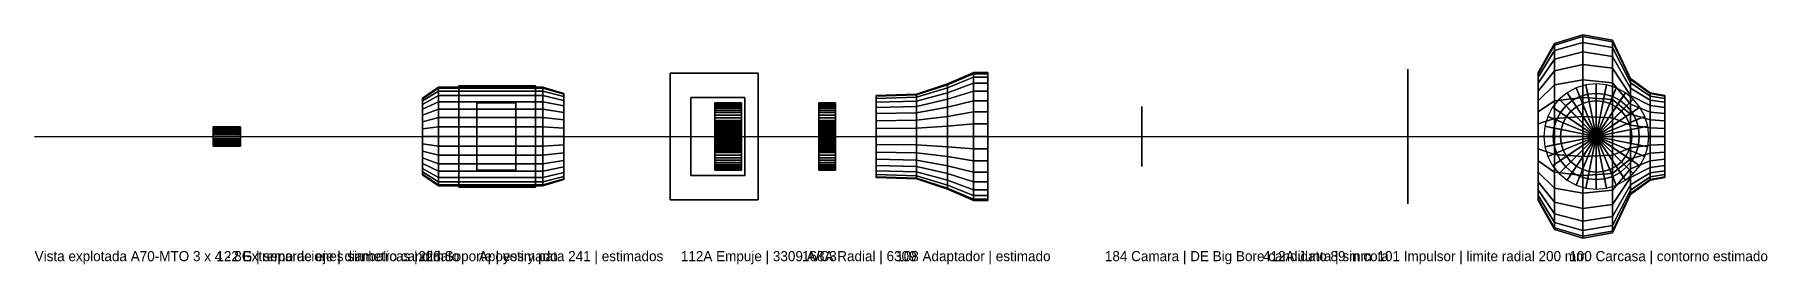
# Model space of a CAD drawing. Header units: millimetres. Extents: x -2320 to 254, y -190 to 151.
import ezdxf

# ---------------------------------------------------------------- set-up
doc = ezdxf.new("R2010")
doc.units = ezdxf.units.MM
for name, color, linetype in [('ADAPTADOR_EST', 4, 'CONTINUOUS'), ('CAMARA_184', 4, 'CONTINUOUS'), ('CARCASA_EST', 5, 'CONTINUOUS'), ('EJE_REF', 7, 'CONTINUOUS'), ('GUIA', 7, 'CONTINUOUS'), ('IMPULSOR_101', 2, 'CONTINUOUS'), ('PATAS_EST', 8, 'CONTINUOUS'), ('ROD_EMPUJE_112A', 2, 'CONTINUOUS'), ('ROD_RADIAL_168A', 2, 'CONTINUOUS'), ('SOPORTE_EST', 5, 'CONTINUOUS')]:
    doc.layers.add(name, color=color, linetype=linetype)

msp = doc.modelspace()

# ---------------------------------------------------------------- texts
at = {"layer": 'GUIA'}
for s, p in [('Vista explotada A70-MTO 3 x 4 - 8G | separaciones simbolicas | mm', (-2320, -185, -350)), ('122 Extremo de eje | diametro candidato', (-2050, -185)), ('228 Soporte | estimado', (-1750, -185)), ('Apoyos y pata 241 | estimados', (-1660, -185, -280)), ('112A Empuje | 3309 A/C3', (-1360, -185)), ('168A Radial | 6309', (-1180, -185, 75)), ('108 Adaptador | estimado', (-1040, -185)), ('184 Camara | DE Big Bore candidato 89 mm', (-730, -185)), ('412A Junta | sin cota', (-495, -185)), ('101 Impulsor | limite radial 200 mm', (-325, -185)), ('100 Carcasa | contorno estimado', (-40, -185))]:
    msp.add_text(s, height=15, dxfattribs=at).set_placement(p)

# ---------------------------------------------------------------- linework, layer by layer
at = {"layer": 'ADAPTADOR_EST'}
for points in [[(-1010, 63, 210), (-1010, 61.78947, 222.29069), (-964, 76.50125, 225.21705), (-964, 78, 210)], [(-1010, 61.78947, 197.70931), (-1010, 63, 210), (-964, 78, 210), (-964, 76.50125, 194.78295)], [(-964, 78, 210), (-964, 76.50125, 225.21705), (-925, 93.1746, 228.53358), (-925, 95, 210)], [(-964, 76.50125, 194.78295), (-964, 78, 210), (-925, 95, 210), (-925, 93.1746, 191.46642)], [(-964, 76.50125, 225.21705), (-964, 72.0626, 239.84931), (-925, 87.76856, 246.35493), (-925, 93.1746, 228.53358)], [(-964, 72.0626, 180.15069), (-964, 76.50125, 194.78295), (-925, 93.1746, 191.46642), (-925, 87.76856, 173.64507)], [(-964, 72.0626, 239.84931), (-964, 64.85463, 253.33448), (-925, 78.98961, 262.77917), (-925, 87.76856, 246.35493)], [(-964, 64.85463, 166.66552), (-964, 72.0626, 180.15069), (-925, 87.76856, 173.64507), (-925, 78.98961, 157.22083)], [(-964, 64.85463, 253.33448), (-964, 55.15433, 265.15433), (-925, 67.17514, 277.17514), (-925, 78.98961, 262.77917)], [(-964, 55.15433, 154.84567), (-964, 64.85463, 166.66552), (-925, 78.98961, 157.22083), (-925, 67.17514, 142.82486)], [(-925, 95, 210), (-925, 93.1746, 228.53358), (-904, 93.1746, 228.53358), (-904, 95, 210)], [(-925, 93.1746, 191.46642), (-925, 95, 210), (-904, 95, 210), (-904, 93.1746, 191.46642)], [(-925, 93.1746, 228.53358), (-925, 87.76856, 246.35493), (-904, 87.76856, 246.35493), (-904, 93.1746, 228.53358)], [(-925, 87.76856, 173.64507), (-925, 93.1746, 191.46642), (-904, 93.1746, 191.46642), (-904, 87.76856, 173.64507)], [(-925, 87.76856, 246.35493), (-925, 78.98961, 262.77917), (-904, 78.98961, 262.77917), (-904, 87.76856, 246.35493)], [(-925, 78.98961, 157.22083), (-925, 87.76856, 173.64507), (-904, 87.76856, 173.64507), (-904, 78.98961, 157.22083)], [(-925, 78.98961, 262.77917), (-925, 67.17514, 277.17514), (-904, 67.17514, 277.17514), (-904, 78.98961, 262.77917)], [(-925, 67.17514, 142.82486), (-925, 78.98961, 157.22083), (-904, 78.98961, 157.22083), (-904, 67.17514, 142.82486)], [(-904, 0, 210), (-904, 95, 210), (-904, 93.1746, 228.53358)], [(-904, 0, 210), (-904, 93.1746, 191.46642), (-904, 95, 210)], [(-904, 0, 210), (-904, 93.1746, 228.53358), (-904, 87.76856, 246.35493)], [(-904, 0, 210), (-904, 87.76856, 173.64507), (-904, 93.1746, 191.46642)], [(-904, 0, 210), (-904, 87.76856, 246.35493), (-904, 78.98961, 262.77917)], [(-904, 0, 210), (-904, 78.98961, 157.22083), (-904, 87.76856, 173.64507)], [(-904, 0, 210), (-904, 78.98961, 262.77917), (-904, 67.17514, 277.17514)], [(-904, 0, 210), (-904, 67.17514, 142.82486), (-904, 78.98961, 157.22083)], [(-1070, 61, 210), (-1070, 59.8279, 221.90051), (-1010, 61.78947, 222.29069), (-1010, 63, 210)], [(-1070, 59.8279, 198.09949), (-1070, 61, 210), (-1010, 63, 210), (-1010, 61.78947, 197.70931)], [(-1070, 59.8279, 221.90051), (-1070, 56.35665, 233.34369), (-1010, 58.20441, 234.10906), (-1010, 61.78947, 222.29069)], [(-1070, 56.35665, 186.65631), (-1070, 59.8279, 198.09949), (-1010, 61.78947, 197.70931), (-1010, 58.20441, 185.89094)], [(-1070, 0, 210), (-1070, 61, 210), (-1070, 59.8279, 221.90051)], [(-1070, 0, 210), (-1070, 59.8279, 198.09949), (-1070, 61, 210)], [(-1070, 0, 210), (-1070, 59.8279, 221.90051), (-1070, 56.35665, 233.34369)], [(-1070, 0, 210), (-1070, 56.35665, 186.65631), (-1070, 59.8279, 198.09949)], [(-1070, 56.35665, 233.34369), (-1070, 50.71965, 243.88978), (-1010, 52.38259, 245.00092), (-1010, 58.20441, 234.10906)], [(-1070, 50.71965, 176.11022), (-1070, 56.35665, 186.65631), (-1010, 58.20441, 185.89094), (-1010, 52.38259, 174.99908)], [(-1070, 0, 210), (-1070, 56.35665, 233.34369), (-1070, 50.71965, 243.88978)], [(-1070, 0, 210), (-1070, 50.71965, 176.11022), (-1070, 56.35665, 186.65631)], [(-1070, 50.71965, 243.88978), (-1070, 43.13351, 253.13351), (-1010, 44.54773, 254.54773), (-1010, 52.38259, 245.00092)], [(-1070, 43.13351, 166.86649), (-1070, 50.71965, 176.11022), (-1010, 52.38259, 174.99908), (-1010, 44.54773, 165.45227)], [(-1010, 61.78947, 222.29069), (-1010, 58.20441, 234.10906), (-964, 72.0626, 239.84931), (-964, 76.50125, 225.21705)], [(-1010, 58.20441, 185.89094), (-1010, 61.78947, 197.70931), (-964, 76.50125, 194.78295), (-964, 72.0626, 180.15069)], [(-1010, 58.20441, 234.10906), (-1010, 52.38259, 245.00092), (-964, 64.85463, 253.33448), (-964, 72.0626, 239.84931)], [(-1010, 52.38259, 174.99908), (-1010, 58.20441, 185.89094), (-964, 72.0626, 180.15069), (-964, 64.85463, 166.66552)], [(-1010, 52.38259, 245.00092), (-1010, 44.54773, 254.54773), (-964, 55.15433, 265.15433), (-964, 64.85463, 253.33448)], [(-1010, 44.54773, 165.45227), (-1010, 52.38259, 174.99908), (-964, 64.85463, 166.66552), (-964, 55.15433, 154.84567)], [(-1010, 44.54773, 254.54773), (-1010, 35.00092, 262.38259), (-964, 43.33448, 274.85463), (-964, 55.15433, 265.15433)], [(-1010, 35.00092, 157.61741), (-1010, 44.54773, 165.45227), (-964, 55.15433, 154.84567), (-964, 43.33448, 145.14537)], [(-964, 55.15433, 265.15433), (-964, 43.33448, 274.85463), (-925, 52.77917, 288.98961), (-925, 67.17514, 277.17514)], [(-964, 43.33448, 145.14537), (-964, 55.15433, 154.84567), (-925, 67.17514, 142.82486), (-925, 52.77917, 131.01039)], [(-964, 43.33448, 274.85463), (-964, 29.84931, 282.0626), (-925, 36.35493, 297.76856), (-925, 52.77917, 288.98961)], [(-964, 29.84931, 137.9374), (-964, 43.33448, 145.14537), (-925, 52.77917, 131.01039), (-925, 36.35493, 122.23144)], [(-925, 67.17514, 277.17514), (-925, 52.77917, 288.98961), (-904, 52.77917, 288.98961), (-904, 67.17514, 277.17514)], [(-925, 52.77917, 131.01039), (-925, 67.17514, 142.82486), (-904, 67.17514, 142.82486), (-904, 52.77917, 131.01039)], [(-925, 52.77917, 288.98961), (-925, 36.35493, 297.76856), (-904, 36.35493, 297.76856), (-904, 52.77917, 288.98961)], [(-925, 36.35493, 122.23144), (-925, 52.77917, 131.01039), (-904, 52.77917, 131.01039), (-904, 36.35493, 122.23144)], [(-904, 0, 210), (-904, 67.17514, 277.17514), (-904, 52.77917, 288.98961)], [(-904, 0, 210), (-904, 52.77917, 131.01039), (-904, 67.17514, 142.82486)], [(-904, 0, 210), (-904, 52.77917, 288.98961), (-904, 36.35493, 297.76856)], [(-904, 0, 210), (-904, 36.35493, 122.23144), (-904, 52.77917, 131.01039)], [(-1070, 0, 210), (-1070, 50.71965, 243.88978), (-1070, 43.13351, 253.13351)], [(-1070, 0, 210), (-1070, 43.13351, 166.86649), (-1070, 50.71965, 176.11022)], [(-1070, 43.13351, 253.13351), (-1070, 33.88978, 260.71965), (-1010, 35.00092, 262.38259), (-1010, 44.54773, 254.54773)], [(-1070, 33.88978, 159.28035), (-1070, 43.13351, 166.86649), (-1010, 44.54773, 165.45227), (-1010, 35.00092, 157.61741)], [(-1070, 0, 210), (-1070, 43.13351, 253.13351), (-1070, 33.88978, 260.71965)], [(-1070, 0, 210), (-1070, 33.88978, 159.28035), (-1070, 43.13351, 166.86649)], [(-1070, 33.88978, 260.71965), (-1070, 23.34369, 266.35665), (-1010, 24.10906, 268.20441), (-1010, 35.00092, 262.38259)], [(-1070, 23.34369, 153.64335), (-1070, 33.88978, 159.28035), (-1010, 35.00092, 157.61741), (-1010, 24.10906, 151.79559)], [(-1070, 0, 210), (-1070, 33.88978, 260.71965), (-1070, 23.34369, 266.35665)], [(-1070, 0, 210), (-1070, 23.34369, 153.64335), (-1070, 33.88978, 159.28035)], [(-1010, 35.00092, 262.38259), (-1010, 24.10906, 268.20441), (-964, 29.84931, 282.0626), (-964, 43.33448, 274.85463)], [(-1010, 24.10906, 151.79559), (-1010, 35.00092, 157.61741), (-964, 43.33448, 145.14537), (-964, 29.84931, 137.9374)], [(-1010, 24.10906, 268.20441), (-1010, 12.29069, 271.78947), (-964, 15.21705, 286.50125), (-964, 29.84931, 282.0626)], [(-1010, 12.29069, 148.21053), (-1010, 24.10906, 151.79559), (-964, 29.84931, 137.9374), (-964, 15.21705, 133.49875)], [(-964, 29.84931, 282.0626), (-964, 15.21705, 286.50125), (-925, 18.53358, 303.1746), (-925, 36.35493, 297.76856)], [(-964, 15.21705, 133.49875), (-964, 29.84931, 137.9374), (-925, 36.35493, 122.23144), (-925, 18.53358, 116.8254)], [(-925, 36.35493, 297.76856), (-925, 18.53358, 303.1746), (-904, 18.53358, 303.1746), (-904, 36.35493, 297.76856)], [(-925, 18.53358, 116.8254), (-925, 36.35493, 122.23144), (-904, 36.35493, 122.23144), (-904, 18.53358, 116.8254)], [(-904, 0, 210), (-904, 36.35493, 297.76856), (-904, 18.53358, 303.1746)], [(-904, 0, 210), (-904, 18.53358, 116.8254), (-904, 36.35493, 122.23144)], [(-1070, 23.34369, 266.35665), (-1070, 11.90051, 269.8279), (-1010, 12.29069, 271.78947), (-1010, 24.10906, 268.20441)], [(-1070, 11.90051, 150.1721), (-1070, 23.34369, 153.64335), (-1010, 24.10906, 151.79559), (-1010, 12.29069, 148.21053)], [(-1070, 0, 210), (-1070, 23.34369, 266.35665), (-1070, 11.90051, 269.8279)], [(-1070, 0, 210), (-1070, 11.90051, 150.1721), (-1070, 23.34369, 153.64335)], [(-1070, 11.90051, 269.8279), (-1070, 0, 271), (-1010, 0, 273), (-1010, 12.29069, 271.78947)], [(-1070, 0, 149), (-1070, 11.90051, 150.1721), (-1010, 12.29069, 148.21053), (-1010, 0, 147)], [(-1070, 0, 210), (-1070, 11.90051, 269.8279), (-1070, 0, 271)], [(-1070, 0, 210), (-1070, 0, 149), (-1070, 11.90051, 150.1721)], [(-1070, 0, 271), (-1070, -11.90051, 269.8279), (-1010, -12.29069, 271.78947), (-1010, 0, 273)], [(-1070, 0, 210), (-1070, 0, 271), (-1070, -11.90051, 269.8279)], [(-1070, 0, 210), (-1070, -11.90051, 269.8279), (-1070, -23.34369, 266.35665)], [(-1070, 0, 210), (-1070, -23.34369, 266.35665), (-1070, -33.88978, 260.71965)], [(-1070, 0, 210), (-1070, -33.88978, 260.71965), (-1070, -43.13351, 253.13351)], [(-1070, 0, 210), (-1070, -43.13351, 253.13351), (-1070, -50.71965, 243.88978)], [(-1070, 0, 210), (-1070, -50.71965, 243.88978), (-1070, -56.35665, 233.34369)], [(-1070, 0, 210), (-1070, -56.35665, 233.34369), (-1070, -59.8279, 221.90051)], [(-1070, 0, 210), (-1070, -59.8279, 221.90051), (-1070, -61, 210)], [(-1070, 0, 210), (-1070, -61, 210), (-1070, -59.8279, 198.09949)], [(-1070, 0, 210), (-1070, -59.8279, 198.09949), (-1070, -56.35665, 186.65631)], [(-1070, 0, 210), (-1070, -56.35665, 186.65631), (-1070, -50.71965, 176.11022)], [(-1070, 0, 210), (-1070, -50.71965, 176.11022), (-1070, -43.13351, 166.86649)], [(-1070, 0, 210), (-1070, -43.13351, 166.86649), (-1070, -33.88978, 159.28035)], [(-1070, 0, 210), (-1070, -33.88978, 159.28035), (-1070, -23.34369, 153.64335)], [(-1070, 0, 210), (-1070, -23.34369, 153.64335), (-1070, -11.90051, 150.1721)], [(-1070, -11.90051, 150.1721), (-1070, 0, 149), (-1010, 0, 147), (-1010, -12.29069, 148.21053)], [(-1070, 0, 210), (-1070, -11.90051, 150.1721), (-1070, 0, 149)], [(-1010, 12.29069, 271.78947), (-1010, 0, 273), (-964, 0, 288), (-964, 15.21705, 286.50125)], [(-1010, 0, 147), (-1010, 12.29069, 148.21053), (-964, 15.21705, 133.49875), (-964, 0, 132)], [(-1010, 0, 273), (-1010, -12.29069, 271.78947), (-964, -15.21705, 286.50125), (-964, 0, 288)], [(-1010, -12.29069, 148.21053), (-1010, 0, 147), (-964, 0, 132), (-964, -15.21705, 133.49875)], [(-964, 15.21705, 286.50125), (-964, 0, 288), (-925, 0, 305), (-925, 18.53358, 303.1746)], [(-964, 0, 132), (-964, 15.21705, 133.49875), (-925, 18.53358, 116.8254), (-925, 0, 115)], [(-964, 0, 288), (-964, -15.21705, 286.50125), (-925, -18.53358, 303.1746), (-925, 0, 305)], [(-964, -15.21705, 133.49875), (-964, 0, 132), (-925, 0, 115), (-925, -18.53358, 116.8254)], [(-925, 18.53358, 303.1746), (-925, 0, 305), (-904, 0, 305), (-904, 18.53358, 303.1746)], [(-925, 0, 115), (-925, 18.53358, 116.8254), (-904, 18.53358, 116.8254), (-904, 0, 115)], [(-925, 0, 305), (-925, -18.53358, 303.1746), (-904, -18.53358, 303.1746), (-904, 0, 305)], [(-925, -18.53358, 116.8254), (-925, 0, 115), (-904, 0, 115), (-904, -18.53358, 116.8254)], [(-904, 0, 210), (-904, 18.53358, 303.1746), (-904, 0, 305)], [(-904, 0, 210), (-904, 0, 115), (-904, 18.53358, 116.8254)], [(-904, 0, 210), (-904, 0, 305), (-904, -18.53358, 303.1746)], [(-904, 0, 210), (-904, -18.53358, 303.1746), (-904, -36.35493, 297.76856)], [(-904, 0, 210), (-904, -36.35493, 297.76856), (-904, -52.77917, 288.98961)], [(-904, 0, 210), (-904, -52.77917, 288.98961), (-904, -67.17514, 277.17514)], [(-904, 0, 210), (-904, -67.17514, 277.17514), (-904, -78.98961, 262.77917)], [(-904, 0, 210), (-904, -78.98961, 262.77917), (-904, -87.76856, 246.35493)], [(-904, 0, 210), (-904, -87.76856, 246.35493), (-904, -93.1746, 228.53358)], [(-904, 0, 210), (-904, -93.1746, 228.53358), (-904, -95, 210)], [(-904, 0, 210), (-904, -95, 210), (-904, -93.1746, 191.46642)], [(-904, 0, 210), (-904, -93.1746, 191.46642), (-904, -87.76856, 173.64507)], [(-904, 0, 210), (-904, -87.76856, 173.64507), (-904, -78.98961, 157.22083)], [(-904, 0, 210), (-904, -78.98961, 157.22083), (-904, -67.17514, 142.82486)], [(-904, 0, 210), (-904, -67.17514, 142.82486), (-904, -52.77917, 131.01039)], [(-904, 0, 210), (-904, -52.77917, 131.01039), (-904, -36.35493, 122.23144)], [(-904, 0, 210), (-904, -36.35493, 122.23144), (-904, -18.53358, 116.8254)], [(-904, 0, 210), (-904, -18.53358, 116.8254), (-904, 0, 115)], [(-1070, -11.90051, 269.8279), (-1070, -23.34369, 266.35665), (-1010, -24.10906, 268.20441), (-1010, -12.29069, 271.78947)], [(-1070, -23.34369, 153.64335), (-1070, -11.90051, 150.1721), (-1010, -12.29069, 148.21053), (-1010, -24.10906, 151.79559)], [(-1070, -23.34369, 266.35665), (-1070, -33.88978, 260.71965), (-1010, -35.00092, 262.38259), (-1010, -24.10906, 268.20441)], [(-1070, -33.88978, 159.28035), (-1070, -23.34369, 153.64335), (-1010, -24.10906, 151.79559), (-1010, -35.00092, 157.61741)], [(-1010, -12.29069, 271.78947), (-1010, -24.10906, 268.20441), (-964, -29.84931, 282.0626), (-964, -15.21705, 286.50125)], [(-1010, -24.10906, 151.79559), (-1010, -12.29069, 148.21053), (-964, -15.21705, 133.49875), (-964, -29.84931, 137.9374)], [(-1010, -24.10906, 268.20441), (-1010, -35.00092, 262.38259), (-964, -43.33448, 274.85463), (-964, -29.84931, 282.0626)], [(-1010, -35.00092, 157.61741), (-1010, -24.10906, 151.79559), (-964, -29.84931, 137.9374), (-964, -43.33448, 145.14537)], [(-964, -15.21705, 286.50125), (-964, -29.84931, 282.0626), (-925, -36.35493, 297.76856), (-925, -18.53358, 303.1746)], [(-964, -29.84931, 137.9374), (-964, -15.21705, 133.49875), (-925, -18.53358, 116.8254), (-925, -36.35493, 122.23144)], [(-925, -18.53358, 303.1746), (-925, -36.35493, 297.76856), (-904, -36.35493, 297.76856), (-904, -18.53358, 303.1746)], [(-925, -36.35493, 122.23144), (-925, -18.53358, 116.8254), (-904, -18.53358, 116.8254), (-904, -36.35493, 122.23144)], [(-1070, -33.88978, 260.71965), (-1070, -43.13351, 253.13351), (-1010, -44.54773, 254.54773), (-1010, -35.00092, 262.38259)], [(-1070, -43.13351, 166.86649), (-1070, -33.88978, 159.28035), (-1010, -35.00092, 157.61741), (-1010, -44.54773, 165.45227)], [(-1070, -43.13351, 253.13351), (-1070, -50.71965, 243.88978), (-1010, -52.38259, 245.00092), (-1010, -44.54773, 254.54773)], [(-1070, -50.71965, 176.11022), (-1070, -43.13351, 166.86649), (-1010, -44.54773, 165.45227), (-1010, -52.38259, 174.99908)], [(-1070, -50.71965, 243.88978), (-1070, -56.35665, 233.34369), (-1010, -58.20441, 234.10906), (-1010, -52.38259, 245.00092)], [(-1070, -56.35665, 186.65631), (-1070, -50.71965, 176.11022), (-1010, -52.38259, 174.99908), (-1010, -58.20441, 185.89094)], [(-1010, -35.00092, 262.38259), (-1010, -44.54773, 254.54773), (-964, -55.15433, 265.15433), (-964, -43.33448, 274.85463)], [(-1010, -44.54773, 165.45227), (-1010, -35.00092, 157.61741), (-964, -43.33448, 145.14537), (-964, -55.15433, 154.84567)], [(-1010, -44.54773, 254.54773), (-1010, -52.38259, 245.00092), (-964, -64.85463, 253.33448), (-964, -55.15433, 265.15433)], [(-1010, -52.38259, 174.99908), (-1010, -44.54773, 165.45227), (-964, -55.15433, 154.84567), (-964, -64.85463, 166.66552)], [(-964, -29.84931, 282.0626), (-964, -43.33448, 274.85463), (-925, -52.77917, 288.98961), (-925, -36.35493, 297.76856)], [(-964, -43.33448, 145.14537), (-964, -29.84931, 137.9374), (-925, -36.35493, 122.23144), (-925, -52.77917, 131.01039)], [(-964, -43.33448, 274.85463), (-964, -55.15433, 265.15433), (-925, -67.17514, 277.17514), (-925, -52.77917, 288.98961)], [(-964, -55.15433, 154.84567), (-964, -43.33448, 145.14537), (-925, -52.77917, 131.01039), (-925, -67.17514, 142.82486)], [(-925, -36.35493, 297.76856), (-925, -52.77917, 288.98961), (-904, -52.77917, 288.98961), (-904, -36.35493, 297.76856)], [(-925, -52.77917, 131.01039), (-925, -36.35493, 122.23144), (-904, -36.35493, 122.23144), (-904, -52.77917, 131.01039)], [(-1070, -56.35665, 233.34369), (-1070, -59.8279, 221.90051), (-1010, -61.78947, 222.29069), (-1010, -58.20441, 234.10906)], [(-1070, -59.8279, 198.09949), (-1070, -56.35665, 186.65631), (-1010, -58.20441, 185.89094), (-1010, -61.78947, 197.70931)], [(-1070, -59.8279, 221.90051), (-1070, -61, 210), (-1010, -63, 210), (-1010, -61.78947, 222.29069)], [(-1070, -61, 210), (-1070, -59.8279, 198.09949), (-1010, -61.78947, 197.70931), (-1010, -63, 210)], [(-1010, -52.38259, 245.00092), (-1010, -58.20441, 234.10906), (-964, -72.0626, 239.84931), (-964, -64.85463, 253.33448)], [(-1010, -58.20441, 185.89094), (-1010, -52.38259, 174.99908), (-964, -64.85463, 166.66552), (-964, -72.0626, 180.15069)], [(-1010, -58.20441, 234.10906), (-1010, -61.78947, 222.29069), (-964, -76.50125, 225.21705), (-964, -72.0626, 239.84931)], [(-1010, -61.78947, 197.70931), (-1010, -58.20441, 185.89094), (-964, -72.0626, 180.15069), (-964, -76.50125, 194.78295)], [(-1010, -61.78947, 222.29069), (-1010, -63, 210), (-964, -78, 210), (-964, -76.50125, 225.21705)], [(-1010, -63, 210), (-1010, -61.78947, 197.70931), (-964, -76.50125, 194.78295), (-964, -78, 210)], [(-964, -55.15433, 265.15433), (-964, -64.85463, 253.33448), (-925, -78.98961, 262.77917), (-925, -67.17514, 277.17514)], [(-964, -64.85463, 166.66552), (-964, -55.15433, 154.84567), (-925, -67.17514, 142.82486), (-925, -78.98961, 157.22083)], [(-964, -64.85463, 253.33448), (-964, -72.0626, 239.84931), (-925, -87.76856, 246.35493), (-925, -78.98961, 262.77917)], [(-964, -72.0626, 180.15069), (-964, -64.85463, 166.66552), (-925, -78.98961, 157.22083), (-925, -87.76856, 173.64507)], [(-964, -72.0626, 239.84931), (-964, -76.50125, 225.21705), (-925, -93.1746, 228.53358), (-925, -87.76856, 246.35493)], [(-964, -76.50125, 194.78295), (-964, -72.0626, 180.15069), (-925, -87.76856, 173.64507), (-925, -93.1746, 191.46642)], [(-964, -76.50125, 225.21705), (-964, -78, 210), (-925, -95, 210), (-925, -93.1746, 228.53358)], [(-964, -78, 210), (-964, -76.50125, 194.78295), (-925, -93.1746, 191.46642), (-925, -95, 210)], [(-925, -52.77917, 288.98961), (-925, -67.17514, 277.17514), (-904, -67.17514, 277.17514), (-904, -52.77917, 288.98961)], [(-925, -67.17514, 142.82486), (-925, -52.77917, 131.01039), (-904, -52.77917, 131.01039), (-904, -67.17514, 142.82486)], [(-925, -67.17514, 277.17514), (-925, -78.98961, 262.77917), (-904, -78.98961, 262.77917), (-904, -67.17514, 277.17514)], [(-925, -78.98961, 157.22083), (-925, -67.17514, 142.82486), (-904, -67.17514, 142.82486), (-904, -78.98961, 157.22083)], [(-925, -78.98961, 262.77917), (-925, -87.76856, 246.35493), (-904, -87.76856, 246.35493), (-904, -78.98961, 262.77917)], [(-925, -87.76856, 173.64507), (-925, -78.98961, 157.22083), (-904, -78.98961, 157.22083), (-904, -87.76856, 173.64507)], [(-925, -87.76856, 246.35493), (-925, -93.1746, 228.53358), (-904, -93.1746, 228.53358), (-904, -87.76856, 246.35493)], [(-925, -93.1746, 191.46642), (-925, -87.76856, 173.64507), (-904, -87.76856, 173.64507), (-904, -93.1746, 191.46642)], [(-925, -93.1746, 228.53358), (-925, -95, 210), (-904, -95, 210), (-904, -93.1746, 228.53358)], [(-925, -95, 210), (-925, -93.1746, 191.46642), (-904, -93.1746, 191.46642), (-904, -95, 210)]]:
    msp.add_3dface(points, dxfattribs=at)
at = {"layer": 'CAMARA_184', "extrusion": (1, 0, 0)}
msp.add_circle((0, 210, -675), 44.5, dxfattribs=at)
at = {"layer": 'CARCASA_EST'}
for points in [[(-86, 95, 210), (-86, 93.1746, 228.53358), (-62, 135.34837, 236.92246), (-62, 138, 210)], [(-86, 93.1746, 191.46642), (-86, 95, 210), (-62, 138, 210), (-62, 135.34837, 183.07754)], [(-86, 93.1746, 228.53358), (-86, 87.76856, 246.35493), (-62, 127.49538, 262.81031), (-62, 135.34837, 236.92246)], [(-86, 87.76856, 173.64507), (-86, 93.1746, 191.46642), (-62, 135.34837, 183.07754), (-62, 127.49538, 157.18969)], [(-62, 138, 210), (-62, 135.34837, 236.92246), (-20, 148.09858, 239.45864), (-20, 151, 210)], [(-62, 135.34837, 183.07754), (-62, 138, 210), (-20, 151, 210), (-20, 148.09858, 180.54136)], [(-62, 135.34837, 236.92246), (-62, 127.49538, 262.81031), (-20, 139.50581, 267.7852), (-20, 148.09858, 239.45864)], [(-62, 127.49538, 157.18969), (-62, 135.34837, 183.07754), (-20, 148.09858, 180.54136), (-20, 139.50581, 152.2148)], [(-62, 127.49538, 262.81031), (-62, 114.74281, 286.66869), (-20, 125.55191, 293.89111), (-20, 139.50581, 267.7852)], [(-62, 114.74281, 133.33131), (-62, 127.49538, 157.18969), (-20, 139.50581, 152.2148), (-20, 125.55191, 126.10889)], [(-20, 151, 210), (-20, 148.09858, 239.45864), (24, 140.2523, 237.89792), (24, 143, 210)], [(-20, 148.09858, 180.54136), (-20, 151, 210), (24, 143, 210), (24, 140.2523, 182.10208)], [(-20, 148.09858, 239.45864), (-20, 139.50581, 267.7852), (24, 132.11477, 264.72373), (24, 140.2523, 237.89792)], [(-20, 139.50581, 152.2148), (-20, 148.09858, 180.54136), (24, 140.2523, 182.10208), (24, 132.11477, 155.27627)], [(-20, 139.50581, 267.7852), (-20, 125.55191, 293.89111), (24, 118.90015, 289.44654), (24, 132.11477, 264.72373)], [(-20, 125.55191, 126.10889), (-20, 139.50581, 152.2148), (24, 132.11477, 155.27627), (24, 118.90015, 130.55346)], [(24, 143, 210), (24, 140.2523, 237.89792), (51, 84.34753, 226.77777), (51, 86, 210)], [(24, 140.2523, 182.10208), (24, 143, 210), (51, 86, 210), (51, 84.34753, 193.22223)], [(24, 140.2523, 237.89792), (24, 132.11477, 264.72373), (51, 79.45364, 242.91078), (51, 84.34753, 226.77777)], [(24, 132.11477, 155.27627), (24, 140.2523, 182.10208), (51, 84.34753, 193.22223), (51, 79.45364, 177.08922)], [(24, 132.11477, 264.72373), (24, 118.90015, 289.44654), (51, 71.50639, 257.77904), (51, 79.45364, 242.91078)], [(24, 118.90015, 130.55346), (24, 132.11477, 155.27627), (51, 79.45364, 177.08922), (51, 71.50639, 162.22096)], [(-86, 87.76856, 246.35493), (-86, 78.98961, 262.77917), (-62, 114.74281, 286.66869), (-62, 127.49538, 262.81031)], [(-86, 78.98961, 157.22083), (-86, 87.76856, 173.64507), (-62, 127.49538, 157.18969), (-62, 114.74281, 133.33131)], [(-86, 78.98961, 262.77917), (-86, 67.17514, 277.17514), (-62, 97.58074, 307.58074), (-62, 114.74281, 286.66869)], [(-86, 67.17514, 142.82486), (-86, 78.98961, 157.22083), (-62, 114.74281, 133.33131), (-62, 97.58074, 112.41926)], [(-62, 114.74281, 286.66869), (-62, 97.58074, 307.58074), (-20, 106.77312, 316.77312), (-20, 125.55191, 293.89111)], [(-62, 97.58074, 112.41926), (-62, 114.74281, 133.33131), (-20, 125.55191, 126.10889), (-20, 106.77312, 103.22688)], [(-62, 97.58074, 307.58074), (-62, 76.66869, 324.74281), (-20, 83.89111, 335.55191), (-20, 106.77312, 316.77312)], [(-62, 76.66869, 95.25719), (-62, 97.58074, 112.41926), (-20, 106.77312, 103.22688), (-20, 83.89111, 84.44809)], [(-20, 125.55191, 293.89111), (-20, 106.77312, 316.77312), (24, 101.11627, 311.11627), (24, 118.90015, 289.44654)], [(-20, 106.77312, 103.22688), (-20, 125.55191, 126.10889), (24, 118.90015, 130.55346), (24, 101.11627, 108.88373)], [(-20, 106.77312, 316.77312), (-20, 83.89111, 335.55191), (24, 79.44654, 328.90015), (24, 101.11627, 311.11627)], [(-20, 83.89111, 84.44809), (-20, 106.77312, 103.22688), (24, 101.11627, 108.88373), (24, 79.44654, 91.09985)], [(24, 118.90015, 289.44654), (24, 101.11627, 311.11627), (51, 60.81118, 270.81118), (51, 71.50639, 257.77904)], [(24, 101.11627, 108.88373), (24, 118.90015, 130.55346), (51, 71.50639, 162.22096), (51, 60.81118, 149.18882)], [(-86, 67.17514, 277.17514), (-86, 52.77917, 288.98961), (-62, 76.66869, 324.74281), (-62, 97.58074, 307.58074)], [(-86, 52.77917, 131.01039), (-86, 67.17514, 142.82486), (-62, 97.58074, 112.41926), (-62, 76.66869, 95.25719)], [(-86, 0, 210), (-86, 95, 210), (-86, 93.1746, 228.53358)], [(-86, 0, 210), (-86, 93.1746, 191.46642), (-86, 95, 210)], [(-86, 0, 210), (-86, 93.1746, 228.53358), (-86, 87.76856, 246.35493)], [(-86, 0, 210), (-86, 87.76856, 173.64507), (-86, 93.1746, 191.46642)], [(-86, 0, 210), (-86, 87.76856, 246.35493), (-86, 78.98961, 262.77917)], [(-86, 0, 210), (-86, 78.98961, 157.22083), (-86, 87.76856, 173.64507)], [(-86, 0, 210), (-86, 78.98961, 262.77917), (-86, 67.17514, 277.17514)], [(-86, 0, 210), (-86, 67.17514, 142.82486), (-86, 78.98961, 157.22083)], [(-62, 76.66869, 324.74281), (-62, 52.81031, 337.49538), (-20, 57.7852, 349.50581), (-20, 83.89111, 335.55191)], [(-62, 52.81031, 82.50462), (-62, 76.66869, 95.25719), (-20, 83.89111, 84.44809), (-20, 57.7852, 70.49419)], [(-20, 83.89111, 335.55191), (-20, 57.7852, 349.50581), (24, 54.72373, 342.11477), (24, 79.44654, 328.90015)], [(-20, 57.7852, 70.49419), (-20, 83.89111, 84.44809), (24, 79.44654, 91.09985), (24, 54.72373, 77.88523)], [(0, 78, 299), (-15.21705, 76.50125, 299), (-12.48578, 62.77026, 357), (0, 64, 357)], [(0, 0, 299), (0, 78, 299), (-15.21705, 76.50125, 299)], [(15.21705, 76.50125, 299), (0, 78, 299), (0, 64, 357), (12.48578, 62.77026, 357)], [(0, 0, 299), (15.21705, 76.50125, 299), (0, 78, 299)], [(24, 101.11627, 311.11627), (24, 79.44654, 328.90015), (51, 47.77904, 281.50639), (51, 60.81118, 270.81118)], [(24, 79.44654, 91.09985), (24, 101.11627, 108.88373), (51, 60.81118, 149.18882), (51, 47.77904, 138.49361)], [(24, 79.44654, 328.90015), (24, 54.72373, 342.11477), (51, 32.91078, 289.45364), (51, 47.77904, 281.50639)], [(24, 54.72373, 77.88523), (24, 79.44654, 91.09985), (51, 47.77904, 138.49361), (51, 32.91078, 130.54636)], [(51, 86, 210), (51, 84.34753, 226.77777), (80, 63.75104, 222.68087), (80, 65, 210)], [(51, 84.34753, 193.22223), (51, 86, 210), (80, 65, 210), (80, 63.75104, 197.31913)], [(51, 84.34753, 226.77777), (51, 79.45364, 242.91078), (80, 60.05217, 234.87442), (80, 63.75104, 222.68087)], [(51, 79.45364, 177.08922), (51, 84.34753, 193.22223), (80, 63.75104, 197.31913), (80, 60.05217, 185.12558)], [(51, 79.45364, 242.91078), (51, 71.50639, 257.77904), (80, 54.04552, 246.11207), (80, 60.05217, 234.87442)], [(51, 71.50639, 162.22096), (51, 79.45364, 177.08922), (80, 60.05217, 185.12558), (80, 54.04552, 173.88793)], [(-86, 52.77917, 288.98961), (-86, 36.35493, 297.76856), (-62, 52.81031, 337.49538), (-62, 76.66869, 324.74281)], [(-86, 36.35493, 122.23144), (-86, 52.77917, 131.01039), (-62, 76.66869, 95.25719), (-62, 52.81031, 82.50462)], [(-86, 0, 210), (-86, 67.17514, 277.17514), (-86, 52.77917, 288.98961)], [(-86, 0, 210), (-86, 52.77917, 131.01039), (-86, 67.17514, 142.82486)], [(-86, 36.35493, 297.76856), (-86, 18.53358, 303.1746), (-62, 26.92246, 345.34837), (-62, 52.81031, 337.49538)], [(-86, 18.53358, 116.8254), (-86, 36.35493, 122.23144), (-62, 52.81031, 82.50462), (-62, 26.92246, 74.65163)], [(-86, 0, 210), (-86, 52.77917, 288.98961), (-86, 36.35493, 297.76856)], [(-86, 0, 210), (-86, 36.35493, 122.23144), (-86, 52.77917, 131.01039)], [(-55.15433, 55.15433, 299), (-64.85463, 43.33448, 299), (-53.21406, 35.55649, 357), (-45.25483, 45.25483, 357)], [(0, 0, 299), (-55.15433, 55.15433, 299), (-64.85463, 43.33448, 299)], [(-62, 52.81031, 337.49538), (-62, 26.92246, 345.34837), (-20, 29.45864, 358.09858), (-20, 57.7852, 349.50581)], [(-62, 26.92246, 74.65163), (-62, 52.81031, 82.50462), (-20, 57.7852, 70.49419), (-20, 29.45864, 61.90142)], [(-43.33448, 64.85463, 299), (-55.15433, 55.15433, 299), (-45.25483, 45.25483, 357), (-35.55649, 53.21406, 357)], [(0, 0, 299), (-43.33448, 64.85463, 299), (-55.15433, 55.15433, 299)], [(-35.55649, 53.21406, 357), (-45.25483, 45.25483, 357), (-37.47666, 37.47666, 470), (-29.44522, 44.06789, 470)], [(-29.84931, 72.0626, 299), (-43.33448, 64.85463, 299), (-35.55649, 53.21406, 357), (-24.49174, 59.12829, 357)], [(0, 0, 299), (-29.84931, 72.0626, 299), (-43.33448, 64.85463, 299)], [(-24.49174, 59.12829, 357), (-35.55649, 53.21406, 357), (-29.44522, 44.06789, 470), (-20.28222, 48.96562, 470)], [(-15.21705, 76.50125, 299), (-29.84931, 72.0626, 299), (-24.49174, 59.12829, 357), (-12.48578, 62.77026, 357)], [(0, 0, 299), (-15.21705, 76.50125, 299), (-29.84931, 72.0626, 299)], [(-12.48578, 62.77026, 357), (-24.49174, 59.12829, 357), (-20.28222, 48.96562, 470), (-10.33979, 51.98162, 470)], [(-10.33979, 51.98162, 470), (-20.28222, 48.96562, 470), (-20.28222, 48.96562, 490), (-10.33979, 51.98162, 490)], [(0, 0, 490), (-10.33979, 51.98162, 490), (-20.28222, 48.96562, 490)], [(-20, 57.7852, 349.50581), (-20, 29.45864, 358.09858), (24, 27.89792, 350.2523), (24, 54.72373, 342.11477)], [(-20, 29.45864, 61.90142), (-20, 57.7852, 70.49419), (24, 54.72373, 77.88523), (24, 27.89792, 69.7477)], [(0, 64, 357), (-12.48578, 62.77026, 357), (-10.33979, 51.98162, 470), (0, 53, 470)], [(0, 53, 470), (-10.33979, 51.98162, 470), (-10.33979, 51.98162, 490), (0, 53, 490)], [(0, 0, 490), (0, 53, 490), (-10.33979, 51.98162, 490)], [(0, 0, 299), (29.84931, 72.0626, 299), (15.21705, 76.50125, 299)], [(0, 0, 299), (43.33448, 64.85463, 299), (29.84931, 72.0626, 299)], [(0, 0, 299), (55.15433, 55.15433, 299), (43.33448, 64.85463, 299)], [(12.48578, 62.77026, 357), (0, 64, 357), (0, 53, 470), (10.33979, 51.98162, 470)], [(0, 0, 299), (64.85463, 43.33448, 299), (55.15433, 55.15433, 299)], [(10.33979, 51.98162, 470), (0, 53, 470), (0, 53, 490), (10.33979, 51.98162, 490)], [(0, 0, 490), (10.33979, 51.98162, 490), (0, 53, 490)], [(0, 0, 490), (20.28222, 48.96562, 490), (10.33979, 51.98162, 490)], [(24.49174, 59.12829, 357), (12.48578, 62.77026, 357), (10.33979, 51.98162, 470), (20.28222, 48.96562, 470)], [(20.28222, 48.96562, 470), (10.33979, 51.98162, 470), (10.33979, 51.98162, 490), (20.28222, 48.96562, 490)], [(29.84931, 72.0626, 299), (15.21705, 76.50125, 299), (12.48578, 62.77026, 357), (24.49174, 59.12829, 357)], [(35.55649, 53.21406, 357), (24.49174, 59.12829, 357), (20.28222, 48.96562, 470), (29.44522, 44.06789, 470)], [(24, 54.72373, 342.11477), (24, 27.89792, 350.2523), (51, 16.77777, 294.34753), (51, 32.91078, 289.45364)], [(24, 27.89792, 69.7477), (24, 54.72373, 77.88523), (51, 32.91078, 130.54636), (51, 16.77777, 125.65247)], [(43.33448, 64.85463, 299), (29.84931, 72.0626, 299), (24.49174, 59.12829, 357), (35.55649, 53.21406, 357)], [(45.25483, 45.25483, 357), (35.55649, 53.21406, 357), (29.44522, 44.06789, 470), (37.47666, 37.47666, 470)], [(55.15433, 55.15433, 299), (43.33448, 64.85463, 299), (35.55649, 53.21406, 357), (45.25483, 45.25483, 357)], [(64.85463, 43.33448, 299), (55.15433, 55.15433, 299), (45.25483, 45.25483, 357), (53.21406, 35.55649, 357)], [(51, 71.50639, 257.77904), (51, 60.81118, 270.81118), (80, 45.96194, 255.96194), (80, 54.04552, 246.11207)], [(51, 60.81118, 149.18882), (51, 71.50639, 162.22096), (80, 54.04552, 173.88793), (80, 45.96194, 164.03806)], [(51, 60.81118, 270.81118), (51, 47.77904, 281.50639), (80, 36.11207, 264.04552), (80, 45.96194, 255.96194)], [(51, 47.77904, 138.49361), (51, 60.81118, 149.18882), (80, 45.96194, 164.03806), (80, 36.11207, 155.95448)], [(80, 65, 210), (80, 63.75104, 222.68087), (102, 59.8279, 221.90051), (102, 61, 210)], [(80, 63.75104, 197.31913), (80, 65, 210), (102, 61, 210), (102, 59.8279, 198.09949)], [(80, 63.75104, 222.68087), (80, 60.05217, 234.87442), (102, 56.35665, 233.34369), (102, 59.8279, 221.90051)], [(80, 60.05217, 185.12558), (80, 63.75104, 197.31913), (102, 59.8279, 198.09949), (102, 56.35665, 186.65631)], [(80, 60.05217, 234.87442), (80, 54.04552, 246.11207), (102, 50.71965, 243.88978), (102, 56.35665, 233.34369)], [(80, 54.04552, 173.88793), (80, 60.05217, 185.12558), (102, 56.35665, 186.65631), (102, 50.71965, 176.11022)], [(80, 54.04552, 246.11207), (80, 45.96194, 255.96194), (102, 43.13351, 253.13351), (102, 50.71965, 243.88978)], [(80, 45.96194, 164.03806), (80, 54.04552, 173.88793), (102, 50.71965, 176.11022), (102, 43.13351, 166.86649)], [(102, 0, 210), (102, 61, 210), (102, 59.8279, 221.90051)], [(102, 0, 210), (102, 59.8279, 198.09949), (102, 61, 210)], [(102, 0, 210), (102, 59.8279, 221.90051), (102, 56.35665, 233.34369)], [(102, 0, 210), (102, 56.35665, 186.65631), (102, 59.8279, 198.09949)], [(102, 0, 210), (102, 56.35665, 233.34369), (102, 50.71965, 243.88978)], [(102, 0, 210), (102, 50.71965, 176.11022), (102, 56.35665, 186.65631)], [(-86, 0, 210), (-86, 36.35493, 297.76856), (-86, 18.53358, 303.1746)], [(-86, 0, 210), (-86, 18.53358, 116.8254), (-86, 36.35493, 122.23144)], [(-86, 18.53358, 303.1746), (-86, 0, 305), (-62, 0, 348), (-62, 26.92246, 345.34837)], [(-86, 0, 115), (-86, 18.53358, 116.8254), (-62, 26.92246, 74.65163), (-62, 0, 72)], [(-72.0626, 29.84931, 299), (-76.50125, 15.21705, 299), (-62.77026, 12.48578, 357), (-59.12829, 24.49174, 357)], [(0, 0, 299), (-72.0626, 29.84931, 299), (-76.50125, 15.21705, 299)], [(-64.85463, 43.33448, 299), (-72.0626, 29.84931, 299), (-59.12829, 24.49174, 357), (-53.21406, 35.55649, 357)], [(0, 0, 299), (-64.85463, 43.33448, 299), (-72.0626, 29.84931, 299)], [(-62, 26.92246, 345.34837), (-62, 0, 348), (-20, 0, 361), (-20, 29.45864, 358.09858)], [(-62, 0, 72), (-62, 26.92246, 74.65163), (-20, 29.45864, 61.90142), (-20, 0, 59)], [(-53.21406, 35.55649, 357), (-59.12829, 24.49174, 357), (-48.96562, 20.28222, 470), (-44.06789, 29.44522, 470)], [(-45.25483, 45.25483, 357), (-53.21406, 35.55649, 357), (-44.06789, 29.44522, 470), (-37.47666, 37.47666, 470)], [(-44.06789, 29.44522, 470), (-48.96562, 20.28222, 470), (-48.96562, 20.28222, 490), (-44.06789, 29.44522, 490)], [(0, 0, 490), (-44.06789, 29.44522, 490), (-48.96562, 20.28222, 490)], [(-37.47666, 37.47666, 470), (-44.06789, 29.44522, 470), (-44.06789, 29.44522, 490), (-37.47666, 37.47666, 490)], [(0, 0, 490), (-37.47666, 37.47666, 490), (-44.06789, 29.44522, 490)], [(-29.44522, 44.06789, 470), (-37.47666, 37.47666, 470), (-37.47666, 37.47666, 490), (-29.44522, 44.06789, 490)], [(0, 0, 490), (-29.44522, 44.06789, 490), (-37.47666, 37.47666, 490)], [(-20.28222, 48.96562, 470), (-29.44522, 44.06789, 470), (-29.44522, 44.06789, 490), (-20.28222, 48.96562, 490)], [(0, 0, 490), (-20.28222, 48.96562, 490), (-29.44522, 44.06789, 490)], [(-20, 29.45864, 358.09858), (-20, 0, 361), (24, 0, 353), (24, 27.89792, 350.2523)], [(-20, 0, 59), (-20, 29.45864, 61.90142), (24, 27.89792, 69.7477), (24, 0, 67)], [(0, 0, 490), (29.44522, 44.06789, 490), (20.28222, 48.96562, 490)], [(0, 0, 490), (37.47666, 37.47666, 490), (29.44522, 44.06789, 490)], [(0, 0, 299), (72.0626, 29.84931, 299), (64.85463, 43.33448, 299)], [(0, 0, 490), (44.06789, 29.44522, 490), (37.47666, 37.47666, 490)], [(0, 0, 299), (76.50125, 15.21705, 299), (72.0626, 29.84931, 299)], [(0, 0, 490), (48.96562, 20.28222, 490), (44.06789, 29.44522, 490)], [(29.44522, 44.06789, 470), (20.28222, 48.96562, 470), (20.28222, 48.96562, 490), (29.44522, 44.06789, 490)], [(24, 27.89792, 350.2523), (24, 0, 353), (51, 0, 296), (51, 16.77777, 294.34753)], [(24, 0, 67), (24, 27.89792, 69.7477), (51, 16.77777, 125.65247), (51, 0, 124)], [(37.47666, 37.47666, 470), (29.44522, 44.06789, 470), (29.44522, 44.06789, 490), (37.47666, 37.47666, 490)], [(53.21406, 35.55649, 357), (45.25483, 45.25483, 357), (37.47666, 37.47666, 470), (44.06789, 29.44522, 470)], [(44.06789, 29.44522, 470), (37.47666, 37.47666, 470), (37.47666, 37.47666, 490), (44.06789, 29.44522, 490)], [(59.12829, 24.49174, 357), (53.21406, 35.55649, 357), (44.06789, 29.44522, 470), (48.96562, 20.28222, 470)], [(48.96562, 20.28222, 470), (44.06789, 29.44522, 470), (44.06789, 29.44522, 490), (48.96562, 20.28222, 490)], [(51, 47.77904, 281.50639), (51, 32.91078, 289.45364), (80, 24.87442, 270.05217), (80, 36.11207, 264.04552)], [(51, 32.91078, 130.54636), (51, 47.77904, 138.49361), (80, 36.11207, 155.95448), (80, 24.87442, 149.94783)], [(51, 32.91078, 289.45364), (51, 16.77777, 294.34753), (80, 12.68087, 273.75104), (80, 24.87442, 270.05217)], [(51, 16.77777, 125.65247), (51, 32.91078, 130.54636), (80, 24.87442, 149.94783), (80, 12.68087, 146.24896)], [(72.0626, 29.84931, 299), (64.85463, 43.33448, 299), (53.21406, 35.55649, 357), (59.12829, 24.49174, 357)], [(76.50125, 15.21705, 299), (72.0626, 29.84931, 299), (59.12829, 24.49174, 357), (62.77026, 12.48578, 357)], [(80, 45.96194, 255.96194), (80, 36.11207, 264.04552), (102, 33.88978, 260.71965), (102, 43.13351, 253.13351)], [(80, 36.11207, 155.95448), (80, 45.96194, 164.03806), (102, 43.13351, 166.86649), (102, 33.88978, 159.28035)], [(80, 36.11207, 264.04552), (80, 24.87442, 270.05217), (102, 23.34369, 266.35665), (102, 33.88978, 260.71965)], [(80, 24.87442, 149.94783), (80, 36.11207, 155.95448), (102, 33.88978, 159.28035), (102, 23.34369, 153.64335)], [(102, 0, 210), (102, 50.71965, 243.88978), (102, 43.13351, 253.13351)], [(102, 0, 210), (102, 43.13351, 166.86649), (102, 50.71965, 176.11022)], [(102, 0, 210), (102, 43.13351, 253.13351), (102, 33.88978, 260.71965)], [(102, 0, 210), (102, 33.88978, 159.28035), (102, 43.13351, 166.86649)], [(102, 0, 210), (102, 33.88978, 260.71965), (102, 23.34369, 266.35665)], [(102, 0, 210), (102, 23.34369, 153.64335), (102, 33.88978, 159.28035)], [(-86, 0, 210), (-86, 18.53358, 303.1746), (-86, 0, 305)], [(-86, 0, 210), (-86, 0, 115), (-86, 18.53358, 116.8254)], [(-86, 0, 305), (-86, -18.53358, 303.1746), (-62, -26.92246, 345.34837), (-62, 0, 348)], [(-86, 0, 210), (-86, 0, 305), (-86, -18.53358, 303.1746)], [(-86, 0, 210), (-86, -18.53358, 303.1746), (-86, -36.35493, 297.76856)], [(-86, 0, 210), (-86, -36.35493, 297.76856), (-86, -52.77917, 288.98961)], [(-86, 0, 210), (-86, -52.77917, 288.98961), (-86, -67.17514, 277.17514)], [(-86, 0, 210), (-86, -67.17514, 277.17514), (-86, -78.98961, 262.77917)], [(-86, 0, 210), (-86, -78.98961, 262.77917), (-86, -87.76856, 246.35493)], [(-86, 0, 210), (-86, -87.76856, 246.35493), (-86, -93.1746, 228.53358)], [(-86, 0, 210), (-86, -93.1746, 228.53358), (-86, -95, 210)], [(-86, 0, 210), (-86, -95, 210), (-86, -93.1746, 191.46642)], [(-86, 0, 210), (-86, -93.1746, 191.46642), (-86, -87.76856, 173.64507)], [(-86, 0, 210), (-86, -87.76856, 173.64507), (-86, -78.98961, 157.22083)], [(-86, 0, 210), (-86, -78.98961, 157.22083), (-86, -67.17514, 142.82486)], [(-86, 0, 210), (-86, -67.17514, 142.82486), (-86, -52.77917, 131.01039)], [(-86, 0, 210), (-86, -52.77917, 131.01039), (-86, -36.35493, 122.23144)], [(-86, 0, 210), (-86, -36.35493, 122.23144), (-86, -18.53358, 116.8254)], [(-86, -18.53358, 116.8254), (-86, 0, 115), (-62, 0, 72), (-62, -26.92246, 74.65163)], [(-86, 0, 210), (-86, -18.53358, 116.8254), (-86, 0, 115)], [(-76.50125, 15.21705, 299), (-78, 0, 299), (-64, 0, 357), (-62.77026, 12.48578, 357)], [(0, 0, 299), (-76.50125, 15.21705, 299), (-78, 0, 299)], [(-78, 0, 299), (-76.50125, -15.21705, 299), (-62.77026, -12.48578, 357), (-64, 0, 357)], [(0, 0, 299), (-78, 0, 299), (-76.50125, -15.21705, 299)], [(0, 0, 299), (-76.50125, -15.21705, 299), (-72.0626, -29.84931, 299)], [(0, 0, 299), (-72.0626, -29.84931, 299), (-64.85463, -43.33448, 299)], [(0, 0, 299), (-64.85463, -43.33448, 299), (-55.15433, -55.15433, 299)], [(-62.77026, 12.48578, 357), (-64, 0, 357), (-53, 0, 470), (-51.98162, 10.33979, 470)], [(-64, 0, 357), (-62.77026, -12.48578, 357), (-51.98162, -10.33979, 470), (-53, 0, 470)], [(-59.12829, 24.49174, 357), (-62.77026, 12.48578, 357), (-51.98162, 10.33979, 470), (-48.96562, 20.28222, 470)], [(-62, 0, 348), (-62, -26.92246, 345.34837), (-20, -29.45864, 358.09858), (-20, 0, 361)], [(-62, -26.92246, 74.65163), (-62, 0, 72), (-20, 0, 59), (-20, -29.45864, 61.90142)], [(0, 0, 299), (-55.15433, -55.15433, 299), (-43.33448, -64.85463, 299)], [(-51.98162, 10.33979, 470), (-53, 0, 470), (-53, 0, 490), (-51.98162, 10.33979, 490)], [(0, 0, 490), (-51.98162, 10.33979, 490), (-53, 0, 490)], [(-53, 0, 470), (-51.98162, -10.33979, 470), (-51.98162, -10.33979, 490), (-53, 0, 490)], [(0, 0, 490), (-53, 0, 490), (-51.98162, -10.33979, 490)], [(-48.96562, 20.28222, 470), (-51.98162, 10.33979, 470), (-51.98162, 10.33979, 490), (-48.96562, 20.28222, 490)], [(0, 0, 490), (-48.96562, 20.28222, 490), (-51.98162, 10.33979, 490)], [(0, 0, 490), (-51.98162, -10.33979, 490), (-48.96562, -20.28222, 490)], [(0, 0, 490), (-48.96562, -20.28222, 490), (-44.06789, -29.44522, 490)], [(0, 0, 490), (-44.06789, -29.44522, 490), (-37.47666, -37.47666, 490)], [(0, 0, 299), (-43.33448, -64.85463, 299), (-29.84931, -72.0626, 299)], [(0, 0, 490), (-37.47666, -37.47666, 490), (-29.44522, -44.06789, 490)], [(0, 0, 299), (-29.84931, -72.0626, 299), (-15.21705, -76.50125, 299)], [(0, 0, 490), (-29.44522, -44.06789, 490), (-20.28222, -48.96562, 490)], [(0, 0, 490), (-20.28222, -48.96562, 490), (-10.33979, -51.98162, 490)], [(-20, 0, 361), (-20, -29.45864, 358.09858), (24, -27.89792, 350.2523), (24, 0, 353)], [(-20, -29.45864, 61.90142), (-20, 0, 59), (24, 0, 67), (24, -27.89792, 69.7477)], [(0, 0, 299), (-15.21705, -76.50125, 299), (0, -78, 299)], [(0, 0, 490), (-10.33979, -51.98162, 490), (0, -53, 490)], [(0, 0, 490), (51.98162, 10.33979, 490), (48.96562, 20.28222, 490)], [(0, 0, 299), (78, 0, 299), (76.50125, 15.21705, 299)], [(0, 0, 490), (53, 0, 490), (51.98162, 10.33979, 490)], [(0, 0, 299), (0, -78, 299), (15.21705, -76.50125, 299)], [(0, 0, 490), (0, -53, 490), (10.33979, -51.98162, 490)], [(0, 0, 299), (15.21705, -76.50125, 299), (29.84931, -72.0626, 299)], [(0, 0, 490), (10.33979, -51.98162, 490), (20.28222, -48.96562, 490)], [(0, 0, 299), (29.84931, -72.0626, 299), (43.33448, -64.85463, 299)], [(0, 0, 490), (20.28222, -48.96562, 490), (29.44522, -44.06789, 490)], [(0, 0, 299), (43.33448, -64.85463, 299), (55.15433, -55.15433, 299)], [(0, 0, 490), (29.44522, -44.06789, 490), (37.47666, -37.47666, 490)], [(0, 0, 299), (55.15433, -55.15433, 299), (64.85463, -43.33448, 299)], [(0, 0, 490), (37.47666, -37.47666, 490), (44.06789, -29.44522, 490)], [(0, 0, 299), (64.85463, -43.33448, 299), (72.0626, -29.84931, 299)], [(0, 0, 490), (44.06789, -29.44522, 490), (48.96562, -20.28222, 490)], [(0, 0, 299), (72.0626, -29.84931, 299), (76.50125, -15.21705, 299)], [(0, 0, 490), (48.96562, -20.28222, 490), (51.98162, -10.33979, 490)], [(0, 0, 299), (76.50125, -15.21705, 299), (78, 0, 299)], [(0, 0, 490), (51.98162, -10.33979, 490), (53, 0, 490)], [(24, 0, 353), (24, -27.89792, 350.2523), (51, -16.77777, 294.34753), (51, 0, 296)], [(24, -27.89792, 69.7477), (24, 0, 67), (51, 0, 124), (51, -16.77777, 125.65247)], [(62.77026, 12.48578, 357), (59.12829, 24.49174, 357), (48.96562, 20.28222, 470), (51.98162, 10.33979, 470)], [(51.98162, 10.33979, 470), (48.96562, 20.28222, 470), (48.96562, 20.28222, 490), (51.98162, 10.33979, 490)], [(51, 16.77777, 294.34753), (51, 0, 296), (80, 0, 275), (80, 12.68087, 273.75104)], [(51, 0, 124), (51, 16.77777, 125.65247), (80, 12.68087, 146.24896), (80, 0, 145)], [(51, 0, 296), (51, -16.77777, 294.34753), (80, -12.68087, 273.75104), (80, 0, 275)], [(51, -16.77777, 125.65247), (51, 0, 124), (80, 0, 145), (80, -12.68087, 146.24896)], [(64, 0, 357), (62.77026, 12.48578, 357), (51.98162, 10.33979, 470), (53, 0, 470)], [(53, 0, 470), (51.98162, 10.33979, 470), (51.98162, 10.33979, 490), (53, 0, 490)], [(62.77026, -12.48578, 357), (64, 0, 357), (53, 0, 470), (51.98162, -10.33979, 470)], [(51.98162, -10.33979, 470), (53, 0, 470), (53, 0, 490), (51.98162, -10.33979, 490)], [(78, 0, 299), (76.50125, 15.21705, 299), (62.77026, 12.48578, 357), (64, 0, 357)], [(76.50125, -15.21705, 299), (78, 0, 299), (64, 0, 357), (62.77026, -12.48578, 357)], [(80, 24.87442, 270.05217), (80, 12.68087, 273.75104), (102, 11.90051, 269.8279), (102, 23.34369, 266.35665)], [(80, 12.68087, 146.24896), (80, 24.87442, 149.94783), (102, 23.34369, 153.64335), (102, 11.90051, 150.1721)], [(80, 12.68087, 273.75104), (80, 0, 275), (102, 0, 271), (102, 11.90051, 269.8279)], [(80, 0, 145), (80, 12.68087, 146.24896), (102, 11.90051, 150.1721), (102, 0, 149)], [(80, 0, 275), (80, -12.68087, 273.75104), (102, -11.90051, 269.8279), (102, 0, 271)], [(80, -12.68087, 146.24896), (80, 0, 145), (102, 0, 149), (102, -11.90051, 150.1721)], [(102, 0, 210), (102, 23.34369, 266.35665), (102, 11.90051, 269.8279)], [(102, 0, 210), (102, 11.90051, 150.1721), (102, 23.34369, 153.64335)], [(102, 0, 210), (102, 11.90051, 269.8279), (102, 0, 271)], [(102, 0, 210), (102, 0, 149), (102, 11.90051, 150.1721)], [(102, 0, 210), (102, 0, 271), (102, -11.90051, 269.8279)], [(102, 0, 210), (102, -11.90051, 269.8279), (102, -23.34369, 266.35665)], [(102, 0, 210), (102, -23.34369, 266.35665), (102, -33.88978, 260.71965)], [(102, 0, 210), (102, -33.88978, 260.71965), (102, -43.13351, 253.13351)], [(102, 0, 210), (102, -43.13351, 253.13351), (102, -50.71965, 243.88978)], [(102, 0, 210), (102, -50.71965, 243.88978), (102, -56.35665, 233.34369)], [(102, 0, 210), (102, -56.35665, 233.34369), (102, -59.8279, 221.90051)], [(102, 0, 210), (102, -59.8279, 221.90051), (102, -61, 210)], [(102, 0, 210), (102, -61, 210), (102, -59.8279, 198.09949)], [(102, 0, 210), (102, -59.8279, 198.09949), (102, -56.35665, 186.65631)], [(102, 0, 210), (102, -56.35665, 186.65631), (102, -50.71965, 176.11022)], [(102, 0, 210), (102, -50.71965, 176.11022), (102, -43.13351, 166.86649)], [(102, 0, 210), (102, -43.13351, 166.86649), (102, -33.88978, 159.28035)], [(102, 0, 210), (102, -33.88978, 159.28035), (102, -23.34369, 153.64335)], [(102, 0, 210), (102, -23.34369, 153.64335), (102, -11.90051, 150.1721)], [(102, 0, 210), (102, -11.90051, 150.1721), (102, 0, 149)], [(-86, -18.53358, 303.1746), (-86, -36.35493, 297.76856), (-62, -52.81031, 337.49538), (-62, -26.92246, 345.34837)], [(-86, -36.35493, 122.23144), (-86, -18.53358, 116.8254), (-62, -26.92246, 74.65163), (-62, -52.81031, 82.50462)], [(-76.50125, -15.21705, 299), (-72.0626, -29.84931, 299), (-59.12829, -24.49174, 357), (-62.77026, -12.48578, 357)], [(-72.0626, -29.84931, 299), (-64.85463, -43.33448, 299), (-53.21406, -35.55649, 357), (-59.12829, -24.49174, 357)], [(-62.77026, -12.48578, 357), (-59.12829, -24.49174, 357), (-48.96562, -20.28222, 470), (-51.98162, -10.33979, 470)], [(-59.12829, -24.49174, 357), (-53.21406, -35.55649, 357), (-44.06789, -29.44522, 470), (-48.96562, -20.28222, 470)], [(-51.98162, -10.33979, 470), (-48.96562, -20.28222, 470), (-48.96562, -20.28222, 490), (-51.98162, -10.33979, 490)], [(-48.96562, -20.28222, 470), (-44.06789, -29.44522, 470), (-44.06789, -29.44522, 490), (-48.96562, -20.28222, 490)], [(24, -27.89792, 350.2523), (24, -54.72373, 342.11477), (51, -32.91078, 289.45364), (51, -16.77777, 294.34753)], [(24, -54.72373, 77.88523), (24, -27.89792, 69.7477), (51, -16.77777, 125.65247), (51, -32.91078, 130.54636)], [(53.21406, -35.55649, 357), (59.12829, -24.49174, 357), (48.96562, -20.28222, 470), (44.06789, -29.44522, 470)], [(44.06789, -29.44522, 470), (48.96562, -20.28222, 470), (48.96562, -20.28222, 490), (44.06789, -29.44522, 490)], [(59.12829, -24.49174, 357), (62.77026, -12.48578, 357), (51.98162, -10.33979, 470), (48.96562, -20.28222, 470)], [(48.96562, -20.28222, 470), (51.98162, -10.33979, 470), (51.98162, -10.33979, 490), (48.96562, -20.28222, 490)], [(51, -16.77777, 294.34753), (51, -32.91078, 289.45364), (80, -24.87442, 270.05217), (80, -12.68087, 273.75104)], [(51, -32.91078, 130.54636), (51, -16.77777, 125.65247), (80, -12.68087, 146.24896), (80, -24.87442, 149.94783)], [(51, -32.91078, 289.45364), (51, -47.77904, 281.50639), (80, -36.11207, 264.04552), (80, -24.87442, 270.05217)], [(51, -47.77904, 138.49361), (51, -32.91078, 130.54636), (80, -24.87442, 149.94783), (80, -36.11207, 155.95448)], [(64.85463, -43.33448, 299), (72.0626, -29.84931, 299), (59.12829, -24.49174, 357), (53.21406, -35.55649, 357)], [(72.0626, -29.84931, 299), (76.50125, -15.21705, 299), (62.77026, -12.48578, 357), (59.12829, -24.49174, 357)], [(80, -12.68087, 273.75104), (80, -24.87442, 270.05217), (102, -23.34369, 266.35665), (102, -11.90051, 269.8279)], [(80, -24.87442, 149.94783), (80, -12.68087, 146.24896), (102, -11.90051, 150.1721), (102, -23.34369, 153.64335)], [(80, -24.87442, 270.05217), (80, -36.11207, 264.04552), (102, -33.88978, 260.71965), (102, -23.34369, 266.35665)], [(80, -36.11207, 155.95448), (80, -24.87442, 149.94783), (102, -23.34369, 153.64335), (102, -33.88978, 159.28035)], [(-86, -36.35493, 297.76856), (-86, -52.77917, 288.98961), (-62, -76.66869, 324.74281), (-62, -52.81031, 337.49538)], [(-86, -52.77917, 131.01039), (-86, -36.35493, 122.23144), (-62, -52.81031, 82.50462), (-62, -76.66869, 95.25719)], [(-64.85463, -43.33448, 299), (-55.15433, -55.15433, 299), (-45.25483, -45.25483, 357), (-53.21406, -35.55649, 357)], [(-62, -26.92246, 345.34837), (-62, -52.81031, 337.49538), (-20, -57.7852, 349.50581), (-20, -29.45864, 358.09858)], [(-62, -52.81031, 82.50462), (-62, -26.92246, 74.65163), (-20, -29.45864, 61.90142), (-20, -57.7852, 70.49419)], [(-55.15433, -55.15433, 299), (-43.33448, -64.85463, 299), (-35.55649, -53.21406, 357), (-45.25483, -45.25483, 357)], [(-53.21406, -35.55649, 357), (-45.25483, -45.25483, 357), (-37.47666, -37.47666, 470), (-44.06789, -29.44522, 470)], [(-45.25483, -45.25483, 357), (-35.55649, -53.21406, 357), (-29.44522, -44.06789, 470), (-37.47666, -37.47666, 470)], [(-44.06789, -29.44522, 470), (-37.47666, -37.47666, 470), (-37.47666, -37.47666, 490), (-44.06789, -29.44522, 490)], [(-37.47666, -37.47666, 470), (-29.44522, -44.06789, 470), (-29.44522, -44.06789, 490), (-37.47666, -37.47666, 490)], [(-35.55649, -53.21406, 357), (-24.49174, -59.12829, 357), (-20.28222, -48.96562, 470), (-29.44522, -44.06789, 470)], [(-29.44522, -44.06789, 470), (-20.28222, -48.96562, 470), (-20.28222, -48.96562, 490), (-29.44522, -44.06789, 490)], [(-24.49174, -59.12829, 357), (-12.48578, -62.77026, 357), (-10.33979, -51.98162, 470), (-20.28222, -48.96562, 470)], [(-20.28222, -48.96562, 470), (-10.33979, -51.98162, 470), (-10.33979, -51.98162, 490), (-20.28222, -48.96562, 490)], [(-20, -29.45864, 358.09858), (-20, -57.7852, 349.50581), (24, -54.72373, 342.11477), (24, -27.89792, 350.2523)], [(-20, -57.7852, 70.49419), (-20, -29.45864, 61.90142), (24, -27.89792, 69.7477), (24, -54.72373, 77.88523)], [(12.48578, -62.77026, 357), (24.49174, -59.12829, 357), (20.28222, -48.96562, 470), (10.33979, -51.98162, 470)], [(10.33979, -51.98162, 470), (20.28222, -48.96562, 470), (20.28222, -48.96562, 490), (10.33979, -51.98162, 490)], [(24.49174, -59.12829, 357), (35.55649, -53.21406, 357), (29.44522, -44.06789, 470), (20.28222, -48.96562, 470)], [(20.28222, -48.96562, 470), (29.44522, -44.06789, 470), (29.44522, -44.06789, 490), (20.28222, -48.96562, 490)], [(24, -54.72373, 342.11477), (24, -79.44654, 328.90015), (51, -47.77904, 281.50639), (51, -32.91078, 289.45364)], [(24, -79.44654, 91.09985), (24, -54.72373, 77.88523), (51, -32.91078, 130.54636), (51, -47.77904, 138.49361)], [(24, -79.44654, 328.90015), (24, -101.11627, 311.11627), (51, -60.81118, 270.81118), (51, -47.77904, 281.50639)], [(24, -101.11627, 108.88373), (24, -79.44654, 91.09985), (51, -47.77904, 138.49361), (51, -60.81118, 149.18882)], [(35.55649, -53.21406, 357), (45.25483, -45.25483, 357), (37.47666, -37.47666, 470), (29.44522, -44.06789, 470)], [(29.44522, -44.06789, 470), (37.47666, -37.47666, 470), (37.47666, -37.47666, 490), (29.44522, -44.06789, 490)], [(43.33448, -64.85463, 299), (55.15433, -55.15433, 299), (45.25483, -45.25483, 357), (35.55649, -53.21406, 357)], [(45.25483, -45.25483, 357), (53.21406, -35.55649, 357), (44.06789, -29.44522, 470), (37.47666, -37.47666, 470)], [(37.47666, -37.47666, 470), (44.06789, -29.44522, 470), (44.06789, -29.44522, 490), (37.47666, -37.47666, 490)], [(55.15433, -55.15433, 299), (64.85463, -43.33448, 299), (53.21406, -35.55649, 357), (45.25483, -45.25483, 357)], [(51, -47.77904, 281.50639), (51, -60.81118, 270.81118), (80, -45.96194, 255.96194), (80, -36.11207, 264.04552)], [(51, -60.81118, 149.18882), (51, -47.77904, 138.49361), (80, -36.11207, 155.95448), (80, -45.96194, 164.03806)], [(51, -60.81118, 270.81118), (51, -71.50639, 257.77904), (80, -54.04552, 246.11207), (80, -45.96194, 255.96194)], [(51, -71.50639, 162.22096), (51, -60.81118, 149.18882), (80, -45.96194, 164.03806), (80, -54.04552, 173.88793)], [(80, -36.11207, 264.04552), (80, -45.96194, 255.96194), (102, -43.13351, 253.13351), (102, -33.88978, 260.71965)], [(80, -45.96194, 164.03806), (80, -36.11207, 155.95448), (102, -33.88978, 159.28035), (102, -43.13351, 166.86649)], [(80, -45.96194, 255.96194), (80, -54.04552, 246.11207), (102, -50.71965, 243.88978), (102, -43.13351, 253.13351)], [(80, -54.04552, 173.88793), (80, -45.96194, 164.03806), (102, -43.13351, 166.86649), (102, -50.71965, 176.11022)], [(80, -54.04552, 246.11207), (80, -60.05217, 234.87442), (102, -56.35665, 233.34369), (102, -50.71965, 243.88978)], [(80, -60.05217, 185.12558), (80, -54.04552, 173.88793), (102, -50.71965, 176.11022), (102, -56.35665, 186.65631)], [(-86, -52.77917, 288.98961), (-86, -67.17514, 277.17514), (-62, -97.58074, 307.58074), (-62, -76.66869, 324.74281)], [(-86, -67.17514, 142.82486), (-86, -52.77917, 131.01039), (-62, -76.66869, 95.25719), (-62, -97.58074, 112.41926)], [(-86, -67.17514, 277.17514), (-86, -78.98961, 262.77917), (-62, -114.74281, 286.66869), (-62, -97.58074, 307.58074)], [(-86, -78.98961, 157.22083), (-86, -67.17514, 142.82486), (-62, -97.58074, 112.41926), (-62, -114.74281, 133.33131)], [(-62, -52.81031, 337.49538), (-62, -76.66869, 324.74281), (-20, -83.89111, 335.55191), (-20, -57.7852, 349.50581)], [(-62, -76.66869, 95.25719), (-62, -52.81031, 82.50462), (-20, -57.7852, 70.49419), (-20, -83.89111, 84.44809)], [(-62, -76.66869, 324.74281), (-62, -97.58074, 307.58074), (-20, -106.77312, 316.77312), (-20, -83.89111, 335.55191)], [(-62, -97.58074, 112.41926), (-62, -76.66869, 95.25719), (-20, -83.89111, 84.44809), (-20, -106.77312, 103.22688)], [(-43.33448, -64.85463, 299), (-29.84931, -72.0626, 299), (-24.49174, -59.12829, 357), (-35.55649, -53.21406, 357)], [(-29.84931, -72.0626, 299), (-15.21705, -76.50125, 299), (-12.48578, -62.77026, 357), (-24.49174, -59.12829, 357)], [(-20, -57.7852, 349.50581), (-20, -83.89111, 335.55191), (24, -79.44654, 328.90015), (24, -54.72373, 342.11477)], [(-20, -83.89111, 84.44809), (-20, -57.7852, 70.49419), (24, -54.72373, 77.88523), (24, -79.44654, 91.09985)], [(-15.21705, -76.50125, 299), (0, -78, 299), (0, -64, 357), (-12.48578, -62.77026, 357)], [(-12.48578, -62.77026, 357), (0, -64, 357), (0, -53, 470), (-10.33979, -51.98162, 470)], [(-10.33979, -51.98162, 470), (0, -53, 470), (0, -53, 490), (-10.33979, -51.98162, 490)], [(0, -64, 357), (12.48578, -62.77026, 357), (10.33979, -51.98162, 470), (0, -53, 470)], [(0, -53, 470), (10.33979, -51.98162, 470), (10.33979, -51.98162, 490), (0, -53, 490)], [(0, -78, 299), (15.21705, -76.50125, 299), (12.48578, -62.77026, 357), (0, -64, 357)], [(15.21705, -76.50125, 299), (29.84931, -72.0626, 299), (24.49174, -59.12829, 357), (12.48578, -62.77026, 357)], [(24, -101.11627, 311.11627), (24, -118.90015, 289.44654), (51, -71.50639, 257.77904), (51, -60.81118, 270.81118)], [(24, -118.90015, 130.55346), (24, -101.11627, 108.88373), (51, -60.81118, 149.18882), (51, -71.50639, 162.22096)], [(24, -118.90015, 289.44654), (24, -132.11477, 264.72373), (51, -79.45364, 242.91078), (51, -71.50639, 257.77904)], [(24, -132.11477, 155.27627), (24, -118.90015, 130.55346), (51, -71.50639, 162.22096), (51, -79.45364, 177.08922)], [(29.84931, -72.0626, 299), (43.33448, -64.85463, 299), (35.55649, -53.21406, 357), (24.49174, -59.12829, 357)], [(51, -71.50639, 257.77904), (51, -79.45364, 242.91078), (80, -60.05217, 234.87442), (80, -54.04552, 246.11207)], [(51, -79.45364, 177.08922), (51, -71.50639, 162.22096), (80, -54.04552, 173.88793), (80, -60.05217, 185.12558)], [(51, -79.45364, 242.91078), (51, -84.34753, 226.77777), (80, -63.75104, 222.68087), (80, -60.05217, 234.87442)], [(51, -84.34753, 193.22223), (51, -79.45364, 177.08922), (80, -60.05217, 185.12558), (80, -63.75104, 197.31913)], [(51, -84.34753, 226.77777), (51, -86, 210), (80, -65, 210), (80, -63.75104, 222.68087)], [(51, -86, 210), (51, -84.34753, 193.22223), (80, -63.75104, 197.31913), (80, -65, 210)], [(80, -60.05217, 234.87442), (80, -63.75104, 222.68087), (102, -59.8279, 221.90051), (102, -56.35665, 233.34369)], [(80, -63.75104, 197.31913), (80, -60.05217, 185.12558), (102, -56.35665, 186.65631), (102, -59.8279, 198.09949)], [(80, -63.75104, 222.68087), (80, -65, 210), (102, -61, 210), (102, -59.8279, 221.90051)], [(80, -65, 210), (80, -63.75104, 197.31913), (102, -59.8279, 198.09949), (102, -61, 210)], [(-86, -78.98961, 262.77917), (-86, -87.76856, 246.35493), (-62, -127.49538, 262.81031), (-62, -114.74281, 286.66869)], [(-86, -87.76856, 173.64507), (-86, -78.98961, 157.22083), (-62, -114.74281, 133.33131), (-62, -127.49538, 157.18969)], [(-86, -87.76856, 246.35493), (-86, -93.1746, 228.53358), (-62, -135.34837, 236.92246), (-62, -127.49538, 262.81031)], [(-86, -93.1746, 191.46642), (-86, -87.76856, 173.64507), (-62, -127.49538, 157.18969), (-62, -135.34837, 183.07754)], [(-86, -93.1746, 228.53358), (-86, -95, 210), (-62, -138, 210), (-62, -135.34837, 236.92246)], [(-86, -95, 210), (-86, -93.1746, 191.46642), (-62, -135.34837, 183.07754), (-62, -138, 210)], [(-62, -97.58074, 307.58074), (-62, -114.74281, 286.66869), (-20, -125.55191, 293.89111), (-20, -106.77312, 316.77312)], [(-62, -114.74281, 133.33131), (-62, -97.58074, 112.41926), (-20, -106.77312, 103.22688), (-20, -125.55191, 126.10889)], [(-20, -83.89111, 335.55191), (-20, -106.77312, 316.77312), (24, -101.11627, 311.11627), (24, -79.44654, 328.90015)], [(-20, -106.77312, 103.22688), (-20, -83.89111, 84.44809), (24, -79.44654, 91.09985), (24, -101.11627, 108.88373)], [(-20, -106.77312, 316.77312), (-20, -125.55191, 293.89111), (24, -118.90015, 289.44654), (24, -101.11627, 311.11627)], [(-20, -125.55191, 126.10889), (-20, -106.77312, 103.22688), (24, -101.11627, 108.88373), (24, -118.90015, 130.55346)], [(24, -132.11477, 264.72373), (24, -140.2523, 237.89792), (51, -84.34753, 226.77777), (51, -79.45364, 242.91078)], [(24, -140.2523, 182.10208), (24, -132.11477, 155.27627), (51, -79.45364, 177.08922), (51, -84.34753, 193.22223)], [(24, -140.2523, 237.89792), (24, -143, 210), (51, -86, 210), (51, -84.34753, 226.77777)], [(24, -143, 210), (24, -140.2523, 182.10208), (51, -84.34753, 193.22223), (51, -86, 210)], [(-62, -114.74281, 286.66869), (-62, -127.49538, 262.81031), (-20, -139.50581, 267.7852), (-20, -125.55191, 293.89111)], [(-62, -127.49538, 157.18969), (-62, -114.74281, 133.33131), (-20, -125.55191, 126.10889), (-20, -139.50581, 152.2148)], [(-62, -127.49538, 262.81031), (-62, -135.34837, 236.92246), (-20, -148.09858, 239.45864), (-20, -139.50581, 267.7852)], [(-62, -135.34837, 183.07754), (-62, -127.49538, 157.18969), (-20, -139.50581, 152.2148), (-20, -148.09858, 180.54136)], [(-20, -125.55191, 293.89111), (-20, -139.50581, 267.7852), (24, -132.11477, 264.72373), (24, -118.90015, 289.44654)], [(-20, -139.50581, 152.2148), (-20, -125.55191, 126.10889), (24, -118.90015, 130.55346), (24, -132.11477, 155.27627)], [(-62, -135.34837, 236.92246), (-62, -138, 210), (-20, -151, 210), (-20, -148.09858, 239.45864)], [(-62, -138, 210), (-62, -135.34837, 183.07754), (-20, -148.09858, 180.54136), (-20, -151, 210)], [(-20, -139.50581, 267.7852), (-20, -148.09858, 239.45864), (24, -140.2523, 237.89792), (24, -132.11477, 264.72373)], [(-20, -148.09858, 180.54136), (-20, -139.50581, 152.2148), (24, -132.11477, 155.27627), (24, -140.2523, 182.10208)], [(-20, -148.09858, 239.45864), (-20, -151, 210), (24, -143, 210), (24, -140.2523, 237.89792)], [(-20, -151, 210), (-20, -148.09858, 180.54136), (24, -140.2523, 182.10208), (24, -143, 210)]]:
    msp.add_3dface(points, dxfattribs=at)
at = {"layer": 'EJE_REF'}
for points in [[(-2055, 14.5, 210), (-2055, 14.22139, 212.82881), (-2014, 14.22139, 212.82881), (-2014, 14.5, 210)], [(-2055, 0, 210), (-2055, 14.5, 210), (-2055, 14.22139, 212.82881)], [(-2055, 14.22139, 207.17119), (-2055, 14.5, 210), (-2014, 14.5, 210), (-2014, 14.22139, 207.17119)], [(-2055, 0, 210), (-2055, 14.22139, 207.17119), (-2055, 14.5, 210)], [(-2055, 14.22139, 212.82881), (-2055, 13.39625, 215.54891), (-2014, 13.39625, 215.54891), (-2014, 14.22139, 212.82881)], [(-2055, 0, 210), (-2055, 14.22139, 212.82881), (-2055, 13.39625, 215.54891)], [(-2055, 13.39625, 204.45109), (-2055, 14.22139, 207.17119), (-2014, 14.22139, 207.17119), (-2014, 13.39625, 204.45109)], [(-2055, 0, 210), (-2055, 13.39625, 204.45109), (-2055, 14.22139, 207.17119)], [(-2055, 13.39625, 215.54891), (-2055, 12.05631, 218.05577), (-2014, 12.05631, 218.05577), (-2014, 13.39625, 215.54891)], [(-2055, 0, 210), (-2055, 13.39625, 215.54891), (-2055, 12.05631, 218.05577)], [(-2055, 12.05631, 201.94423), (-2055, 13.39625, 204.45109), (-2014, 13.39625, 204.45109), (-2014, 12.05631, 201.94423)], [(-2055, 0, 210), (-2055, 12.05631, 201.94423), (-2055, 13.39625, 204.45109)], [(-2055, 12.05631, 218.05577), (-2055, 10.25305, 220.25305), (-2014, 10.25305, 220.25305), (-2014, 12.05631, 218.05577)], [(-2055, 0, 210), (-2055, 12.05631, 218.05577), (-2055, 10.25305, 220.25305)], [(-2055, 10.25305, 199.74695), (-2055, 12.05631, 201.94423), (-2014, 12.05631, 201.94423), (-2014, 10.25305, 199.74695)], [(-2055, 0, 210), (-2055, 10.25305, 199.74695), (-2055, 12.05631, 201.94423)], [(-2055, 10.25305, 220.25305), (-2055, 8.05577, 222.05631), (-2014, 8.05577, 222.05631), (-2014, 10.25305, 220.25305)], [(-2055, 0, 210), (-2055, 10.25305, 220.25305), (-2055, 8.05577, 222.05631)], [(-2055, 8.05577, 197.94369), (-2055, 10.25305, 199.74695), (-2014, 10.25305, 199.74695), (-2014, 8.05577, 197.94369)], [(-2055, 0, 210), (-2055, 8.05577, 197.94369), (-2055, 10.25305, 199.74695)], [(-2055, 8.05577, 222.05631), (-2055, 5.54891, 223.39625), (-2014, 5.54891, 223.39625), (-2014, 8.05577, 222.05631)], [(-2055, 0, 210), (-2055, 8.05577, 222.05631), (-2055, 5.54891, 223.39625)], [(-2055, 5.54891, 196.60375), (-2055, 8.05577, 197.94369), (-2014, 8.05577, 197.94369), (-2014, 5.54891, 196.60375)], [(-2055, 0, 210), (-2055, 5.54891, 196.60375), (-2055, 8.05577, 197.94369)], [(-2055, 5.54891, 223.39625), (-2055, 2.82881, 224.22139), (-2014, 2.82881, 224.22139), (-2014, 5.54891, 223.39625)], [(-2055, 0, 210), (-2055, 5.54891, 223.39625), (-2055, 2.82881, 224.22139)], [(-2055, 2.82881, 195.77861), (-2055, 5.54891, 196.60375), (-2014, 5.54891, 196.60375), (-2014, 2.82881, 195.77861)], [(-2055, 0, 210), (-2055, 2.82881, 195.77861), (-2055, 5.54891, 196.60375)], [(-2055, 2.82881, 224.22139), (-2055, 0, 224.5), (-2014, 0, 224.5), (-2014, 2.82881, 224.22139)], [(-2055, 0, 210), (-2055, 2.82881, 224.22139), (-2055, 0, 224.5)], [(-2055, 0, 195.5), (-2055, 2.82881, 195.77861), (-2014, 2.82881, 195.77861), (-2014, 0, 195.5)], [(-2055, 0, 210), (-2055, 0, 195.5), (-2055, 2.82881, 195.77861)], [(-2055, 0, 224.5), (-2055, -2.82881, 224.22139), (-2014, -2.82881, 224.22139), (-2014, 0, 224.5)], [(-2055, 0, 210), (-2055, 0, 224.5), (-2055, -2.82881, 224.22139)], [(-2055, 0, 210), (-2055, -2.82881, 224.22139), (-2055, -5.54891, 223.39625)], [(-2055, 0, 210), (-2055, -5.54891, 223.39625), (-2055, -8.05577, 222.05631)], [(-2055, 0, 210), (-2055, -8.05577, 222.05631), (-2055, -10.25305, 220.25305)], [(-2055, 0, 210), (-2055, -10.25305, 220.25305), (-2055, -12.05631, 218.05577)], [(-2055, 0, 210), (-2055, -12.05631, 218.05577), (-2055, -13.39625, 215.54891)], [(-2055, 0, 210), (-2055, -13.39625, 215.54891), (-2055, -14.22139, 212.82881)], [(-2055, 0, 210), (-2055, -14.22139, 212.82881), (-2055, -14.5, 210)], [(-2055, 0, 210), (-2055, -14.5, 210), (-2055, -14.22139, 207.17119)], [(-2055, 0, 210), (-2055, -14.22139, 207.17119), (-2055, -13.39625, 204.45109)], [(-2055, 0, 210), (-2055, -13.39625, 204.45109), (-2055, -12.05631, 201.94423)], [(-2055, 0, 210), (-2055, -12.05631, 201.94423), (-2055, -10.25305, 199.74695)], [(-2055, 0, 210), (-2055, -10.25305, 199.74695), (-2055, -8.05577, 197.94369)], [(-2055, 0, 210), (-2055, -8.05577, 197.94369), (-2055, -5.54891, 196.60375)], [(-2055, 0, 210), (-2055, -5.54891, 196.60375), (-2055, -2.82881, 195.77861)], [(-2055, -2.82881, 195.77861), (-2055, 0, 195.5), (-2014, 0, 195.5), (-2014, -2.82881, 195.77861)], [(-2055, 0, 210), (-2055, -2.82881, 195.77861), (-2055, 0, 195.5)], [(-2014, 0, 210), (-2014, 14.5, 210), (-2014, 14.22139, 212.82881)], [(-2014, 0, 210), (-2014, 14.22139, 207.17119), (-2014, 14.5, 210)], [(-2014, 0, 210), (-2014, 14.22139, 212.82881), (-2014, 13.39625, 215.54891)], [(-2014, 0, 210), (-2014, 13.39625, 204.45109), (-2014, 14.22139, 207.17119)], [(-2014, 0, 210), (-2014, 13.39625, 215.54891), (-2014, 12.05631, 218.05577)], [(-2014, 0, 210), (-2014, 12.05631, 201.94423), (-2014, 13.39625, 204.45109)], [(-2014, 0, 210), (-2014, 12.05631, 218.05577), (-2014, 10.25305, 220.25305)], [(-2014, 0, 210), (-2014, 10.25305, 199.74695), (-2014, 12.05631, 201.94423)], [(-2014, 0, 210), (-2014, 10.25305, 220.25305), (-2014, 8.05577, 222.05631)], [(-2014, 0, 210), (-2014, 8.05577, 197.94369), (-2014, 10.25305, 199.74695)], [(-2014, 0, 210), (-2014, 8.05577, 222.05631), (-2014, 5.54891, 223.39625)], [(-2014, 0, 210), (-2014, 5.54891, 196.60375), (-2014, 8.05577, 197.94369)], [(-2014, 0, 210), (-2014, 5.54891, 223.39625), (-2014, 2.82881, 224.22139)], [(-2014, 0, 210), (-2014, 2.82881, 195.77861), (-2014, 5.54891, 196.60375)], [(-2014, 0, 210), (-2014, 2.82881, 224.22139), (-2014, 0, 224.5)], [(-2014, 0, 210), (-2014, 0, 195.5), (-2014, 2.82881, 195.77861)], [(-2014, 0, 210), (-2014, 0, 224.5), (-2014, -2.82881, 224.22139)], [(-2014, 0, 210), (-2014, -2.82881, 224.22139), (-2014, -5.54891, 223.39625)], [(-2014, 0, 210), (-2014, -5.54891, 223.39625), (-2014, -8.05577, 222.05631)], [(-2014, 0, 210), (-2014, -8.05577, 222.05631), (-2014, -10.25305, 220.25305)], [(-2014, 0, 210), (-2014, -10.25305, 220.25305), (-2014, -12.05631, 218.05577)], [(-2014, 0, 210), (-2014, -12.05631, 218.05577), (-2014, -13.39625, 215.54891)], [(-2014, 0, 210), (-2014, -13.39625, 215.54891), (-2014, -14.22139, 212.82881)], [(-2014, 0, 210), (-2014, -14.22139, 212.82881), (-2014, -14.5, 210)], [(-2014, 0, 210), (-2014, -14.5, 210), (-2014, -14.22139, 207.17119)], [(-2014, 0, 210), (-2014, -14.22139, 207.17119), (-2014, -13.39625, 204.45109)], [(-2014, 0, 210), (-2014, -13.39625, 204.45109), (-2014, -12.05631, 201.94423)], [(-2014, 0, 210), (-2014, -12.05631, 201.94423), (-2014, -10.25305, 199.74695)], [(-2014, 0, 210), (-2014, -10.25305, 199.74695), (-2014, -8.05577, 197.94369)], [(-2014, 0, 210), (-2014, -8.05577, 197.94369), (-2014, -5.54891, 196.60375)], [(-2014, 0, 210), (-2014, -5.54891, 196.60375), (-2014, -2.82881, 195.77861)], [(-2014, 0, 210), (-2014, -2.82881, 195.77861), (-2014, 0, 195.5)], [(-2055, -2.82881, 224.22139), (-2055, -5.54891, 223.39625), (-2014, -5.54891, 223.39625), (-2014, -2.82881, 224.22139)], [(-2055, -5.54891, 196.60375), (-2055, -2.82881, 195.77861), (-2014, -2.82881, 195.77861), (-2014, -5.54891, 196.60375)], [(-2055, -5.54891, 223.39625), (-2055, -8.05577, 222.05631), (-2014, -8.05577, 222.05631), (-2014, -5.54891, 223.39625)], [(-2055, -8.05577, 197.94369), (-2055, -5.54891, 196.60375), (-2014, -5.54891, 196.60375), (-2014, -8.05577, 197.94369)], [(-2055, -8.05577, 222.05631), (-2055, -10.25305, 220.25305), (-2014, -10.25305, 220.25305), (-2014, -8.05577, 222.05631)], [(-2055, -10.25305, 199.74695), (-2055, -8.05577, 197.94369), (-2014, -8.05577, 197.94369), (-2014, -10.25305, 199.74695)], [(-2055, -10.25305, 220.25305), (-2055, -12.05631, 218.05577), (-2014, -12.05631, 218.05577), (-2014, -10.25305, 220.25305)], [(-2055, -12.05631, 201.94423), (-2055, -10.25305, 199.74695), (-2014, -10.25305, 199.74695), (-2014, -12.05631, 201.94423)], [(-2055, -12.05631, 218.05577), (-2055, -13.39625, 215.54891), (-2014, -13.39625, 215.54891), (-2014, -12.05631, 218.05577)], [(-2055, -13.39625, 204.45109), (-2055, -12.05631, 201.94423), (-2014, -12.05631, 201.94423), (-2014, -13.39625, 204.45109)], [(-2055, -13.39625, 215.54891), (-2055, -14.22139, 212.82881), (-2014, -14.22139, 212.82881), (-2014, -13.39625, 215.54891)], [(-2055, -14.22139, 207.17119), (-2055, -13.39625, 204.45109), (-2014, -13.39625, 204.45109), (-2014, -14.22139, 207.17119)], [(-2055, -14.22139, 212.82881), (-2055, -14.5, 210), (-2014, -14.5, 210), (-2014, -14.22139, 212.82881)], [(-2055, -14.5, 210), (-2055, -14.22139, 207.17119), (-2014, -14.22139, 207.17119), (-2014, -14.5, 210)]]:
    msp.add_3dface(points, dxfattribs=at)
at = {"layer": 'GUIA'}
msp.add_line((-2320, 0, 210), (102, 0, 210), dxfattribs=at)
at = {"layer": 'IMPULSOR_101', "extrusion": (1, 0, 0)}
msp.add_circle((0, 210, -280), 100, dxfattribs=at)
at = {"layer": 'PATAS_EST'}
for points in [[(-1376, -94, -280), (-1376, 94, -280), (-1245, 94, -280), (-1245, -94, -280)], [(-1376, -94, -254), (-1245, -94, -254), (-1245, 94, -254), (-1376, 94, -254)], [(-1245, 94, -280), (-1376, 94, -280), (-1376, 94, -254), (-1245, 94, -254)], [(-1376, 94, -280), (-1376, -94, -280), (-1376, -94, -254), (-1376, 94, -254)], [(-1245, -94, -280), (-1245, 94, -280), (-1245, 94, -254), (-1245, -94, -254)], [(-1690, -75, -280), (-1690, 75, -280), (-1576, 75, -280), (-1576, -75, -280)], [(-1690, -75, -257), (-1576, -75, -257), (-1576, 75, -257), (-1690, 75, -257)], [(-1576, 75, -280), (-1690, 75, -280), (-1690, 75, -257), (-1576, 75, -257)], [(-1690, 75, -280), (-1690, -75, -280), (-1690, -75, -257), (-1690, 75, -257)], [(-1576, -75, -280), (-1576, 75, -280), (-1576, 75, -257), (-1576, -75, -257)], [(-1345, -58, -254), (-1345, 58, -254), (-1265, 58, -254), (-1265, -58, -254)], [(-1345, -58, -169), (-1265, -58, -169), (-1265, 58, -169), (-1345, 58, -169)], [(-1265, 58, -254), (-1345, 58, -254), (-1345, 58, -169), (-1265, 58, -169)], [(-1345, 58, -254), (-1345, -58, -254), (-1345, -58, -169), (-1345, 58, -169)], [(-1265, -58, -254), (-1265, 58, -254), (-1265, 58, -169), (-1265, -58, -169)], [(-1663, -50, -257), (-1663, 50, -257), (-1605, 50, -257), (-1605, -50, -257)], [(-1663, -50, -128), (-1605, -50, -128), (-1605, 50, -128), (-1663, 50, -128)], [(-1605, 50, -257), (-1663, 50, -257), (-1663, 50, -128), (-1605, 50, -128)], [(-1663, 50, -257), (-1663, -50, -257), (-1663, -50, -128), (-1663, 50, -128)], [(-1605, -50, -257), (-1605, 50, -257), (-1605, 50, -128), (-1605, -50, -128)], [(-1663, -50, -257), (-1605, -50, -257), (-1605, -50, -128), (-1663, -50, -128)], [(-1690, -75, -280), (-1576, -75, -280), (-1576, -75, -257), (-1690, -75, -257)], [(-1345, -58, -254), (-1265, -58, -254), (-1265, -58, -169), (-1345, -58, -169)], [(-1376, -94, -280), (-1245, -94, -280), (-1245, -94, -254), (-1376, -94, -254)]]:
    msp.add_3dface(points, dxfattribs=at)
at = {"layer": 'ROD_EMPUJE_112A'}
for points in [[(-1270, 50, 410), (-1270, 49.75924, 405.09914), (-1309.7, 49.75924, 405.09914), (-1309.7, 50, 410)], [(-1309.7, 50, 410), (-1309.7, 49.75924, 405.09914), (-1309.7, 22.39166, 407.79461), (-1309.7, 22.5, 410)], [(-1270, 49.75924, 414.90086), (-1270, 50, 410), (-1309.7, 50, 410), (-1309.7, 49.75924, 414.90086)], [(-1309.7, 49.75924, 414.90086), (-1309.7, 50, 410), (-1309.7, 22.5, 410), (-1309.7, 22.39166, 412.20539)], [(-1270, 49.75924, 405.09914), (-1270, 49.03926, 400.24548), (-1309.7, 49.03926, 400.24548), (-1309.7, 49.75924, 405.09914)], [(-1309.7, 49.75924, 405.09914), (-1309.7, 49.03926, 400.24548), (-1309.7, 22.06767, 405.61047), (-1309.7, 22.39166, 407.79461)], [(-1270, 49.03926, 419.75452), (-1270, 49.75924, 414.90086), (-1309.7, 49.75924, 414.90086), (-1309.7, 49.03926, 419.75452)], [(-1309.7, 49.03926, 419.75452), (-1309.7, 49.75924, 414.90086), (-1309.7, 22.39166, 412.20539), (-1309.7, 22.06767, 414.38953)], [(-1270, 49.03926, 400.24548), (-1270, 47.84702, 395.48577), (-1309.7, 47.84702, 395.48577), (-1309.7, 49.03926, 400.24548)], [(-1309.7, 49.03926, 400.24548), (-1309.7, 47.84702, 395.48577), (-1309.7, 21.53116, 403.46859), (-1309.7, 22.06767, 405.61047)], [(-1270, 47.84702, 424.51423), (-1270, 49.03926, 419.75452), (-1309.7, 49.03926, 419.75452), (-1309.7, 47.84702, 424.51423)], [(-1309.7, 47.84702, 424.51423), (-1309.7, 49.03926, 419.75452), (-1309.7, 22.06767, 414.38953), (-1309.7, 21.53116, 416.53141)], [(-1270, 47.84702, 395.48577), (-1270, 46.19398, 390.86583), (-1309.7, 46.19398, 390.86583), (-1309.7, 47.84702, 395.48577)], [(-1309.7, 47.84702, 395.48577), (-1309.7, 46.19398, 390.86583), (-1309.7, 20.78729, 401.38962), (-1309.7, 21.53116, 403.46859)], [(-1270, 46.19398, 429.13417), (-1270, 47.84702, 424.51423), (-1309.7, 47.84702, 424.51423), (-1309.7, 46.19398, 429.13417)], [(-1309.7, 46.19398, 429.13417), (-1309.7, 47.84702, 424.51423), (-1309.7, 21.53116, 416.53141), (-1309.7, 20.78729, 418.61038)], [(-1270, 46.19398, 390.86583), (-1270, 44.09606, 386.43016), (-1309.7, 44.09606, 386.43016), (-1309.7, 46.19398, 390.86583)], [(-1309.7, 46.19398, 390.86583), (-1309.7, 44.09606, 386.43016), (-1309.7, 19.84323, 399.39357), (-1309.7, 20.78729, 401.38962)], [(-1270, 44.09606, 433.56984), (-1270, 46.19398, 429.13417), (-1309.7, 46.19398, 429.13417), (-1309.7, 44.09606, 433.56984)], [(-1309.7, 44.09606, 433.56984), (-1309.7, 46.19398, 429.13417), (-1309.7, 20.78729, 418.61038), (-1309.7, 19.84323, 420.60643)], [(-1270, 44.09606, 386.43016), (-1270, 41.57348, 382.22149), (-1309.7, 41.57348, 382.22149), (-1309.7, 44.09606, 386.43016)], [(-1309.7, 44.09606, 386.43016), (-1309.7, 41.57348, 382.22149), (-1309.7, 18.70807, 397.49967), (-1309.7, 19.84323, 399.39357)], [(-1270, 41.57348, 437.77851), (-1270, 44.09606, 433.56984), (-1309.7, 44.09606, 433.56984), (-1309.7, 41.57348, 437.77851)], [(-1309.7, 41.57348, 437.77851), (-1309.7, 44.09606, 433.56984), (-1309.7, 19.84323, 420.60643), (-1309.7, 18.70807, 422.50033)], [(-1270, 41.57348, 382.22149), (-1270, 38.65052, 378.28034), (-1309.7, 38.65052, 378.28034), (-1309.7, 41.57348, 382.22149)], [(-1309.7, 41.57348, 382.22149), (-1309.7, 38.65052, 378.28034), (-1309.7, 17.39274, 395.72615), (-1309.7, 18.70807, 397.49967)], [(-1270, 38.65052, 441.71966), (-1270, 41.57348, 437.77851), (-1309.7, 41.57348, 437.77851), (-1309.7, 38.65052, 441.71966)], [(-1309.7, 38.65052, 441.71966), (-1309.7, 41.57348, 437.77851), (-1309.7, 18.70807, 422.50033), (-1309.7, 17.39274, 424.27385)], [(-1270, 38.65052, 378.28034), (-1270, 35.35534, 374.64466), (-1309.7, 35.35534, 374.64466), (-1309.7, 38.65052, 378.28034)], [(-1309.7, 38.65052, 378.28034), (-1309.7, 35.35534, 374.64466), (-1309.7, 15.9099, 394.0901), (-1309.7, 17.39274, 395.72615)], [(-1270, 35.35534, 445.35534), (-1270, 38.65052, 441.71966), (-1309.7, 38.65052, 441.71966), (-1309.7, 35.35534, 445.35534)], [(-1309.7, 35.35534, 445.35534), (-1309.7, 38.65052, 441.71966), (-1309.7, 17.39274, 424.27385), (-1309.7, 15.9099, 425.9099)], [(-1270, 35.35534, 374.64466), (-1270, 31.71966, 371.34948), (-1309.7, 31.71966, 371.34948), (-1309.7, 35.35534, 374.64466)], [(-1309.7, 35.35534, 374.64466), (-1309.7, 31.71966, 371.34948), (-1309.7, 14.27385, 392.60726), (-1309.7, 15.9099, 394.0901)], [(-1270, 31.71966, 448.65052), (-1270, 35.35534, 445.35534), (-1309.7, 35.35534, 445.35534), (-1309.7, 31.71966, 448.65052)], [(-1309.7, 31.71966, 448.65052), (-1309.7, 35.35534, 445.35534), (-1309.7, 15.9099, 425.9099), (-1309.7, 14.27385, 427.39274)], [(-1270, 31.71966, 371.34948), (-1270, 27.77851, 368.42652), (-1309.7, 27.77851, 368.42652), (-1309.7, 31.71966, 371.34948)], [(-1309.7, 31.71966, 371.34948), (-1309.7, 27.77851, 368.42652), (-1309.7, 12.50033, 391.29193), (-1309.7, 14.27385, 392.60726)], [(-1270, 27.77851, 451.57348), (-1270, 31.71966, 448.65052), (-1309.7, 31.71966, 448.65052), (-1309.7, 27.77851, 451.57348)], [(-1309.7, 27.77851, 451.57348), (-1309.7, 31.71966, 448.65052), (-1309.7, 14.27385, 427.39274), (-1309.7, 12.50033, 428.70807)], [(-1270, 27.77851, 368.42652), (-1270, 23.56984, 365.90394), (-1309.7, 23.56984, 365.90394), (-1309.7, 27.77851, 368.42652)], [(-1309.7, 27.77851, 368.42652), (-1309.7, 23.56984, 365.90394), (-1309.7, 10.60643, 390.15677), (-1309.7, 12.50033, 391.29193)], [(-1270, 23.56984, 454.09606), (-1270, 27.77851, 451.57348), (-1309.7, 27.77851, 451.57348), (-1309.7, 23.56984, 454.09606)], [(-1309.7, 23.56984, 454.09606), (-1309.7, 27.77851, 451.57348), (-1309.7, 12.50033, 428.70807), (-1309.7, 10.60643, 429.84323)], [(-1270, 49.75924, 405.09914), (-1270, 50, 410), (-1270, 22.5, 410), (-1270, 22.39166, 407.79461)], [(-1270, 50, 410), (-1270, 49.75924, 414.90086), (-1270, 22.39166, 412.20539), (-1270, 22.5, 410)], [(-1270, 49.03926, 400.24548), (-1270, 49.75924, 405.09914), (-1270, 22.39166, 407.79461), (-1270, 22.06767, 405.61047)], [(-1270, 49.75924, 414.90086), (-1270, 49.03926, 419.75452), (-1270, 22.06767, 414.38953), (-1270, 22.39166, 412.20539)], [(-1270, 47.84702, 395.48577), (-1270, 49.03926, 400.24548), (-1270, 22.06767, 405.61047), (-1270, 21.53116, 403.46859)], [(-1270, 49.03926, 419.75452), (-1270, 47.84702, 424.51423), (-1270, 21.53116, 416.53141), (-1270, 22.06767, 414.38953)], [(-1270, 46.19398, 390.86583), (-1270, 47.84702, 395.48577), (-1270, 21.53116, 403.46859), (-1270, 20.78729, 401.38962)], [(-1270, 47.84702, 424.51423), (-1270, 46.19398, 429.13417), (-1270, 20.78729, 418.61038), (-1270, 21.53116, 416.53141)], [(-1270, 44.09606, 386.43016), (-1270, 46.19398, 390.86583), (-1270, 20.78729, 401.38962), (-1270, 19.84323, 399.39357)], [(-1270, 46.19398, 429.13417), (-1270, 44.09606, 433.56984), (-1270, 19.84323, 420.60643), (-1270, 20.78729, 418.61038)], [(-1270, 41.57348, 382.22149), (-1270, 44.09606, 386.43016), (-1270, 19.84323, 399.39357), (-1270, 18.70807, 397.49967)], [(-1270, 44.09606, 433.56984), (-1270, 41.57348, 437.77851), (-1270, 18.70807, 422.50033), (-1270, 19.84323, 420.60643)], [(-1270, 38.65052, 378.28034), (-1270, 41.57348, 382.22149), (-1270, 18.70807, 397.49967), (-1270, 17.39274, 395.72615)], [(-1270, 41.57348, 437.77851), (-1270, 38.65052, 441.71966), (-1270, 17.39274, 424.27385), (-1270, 18.70807, 422.50033)], [(-1270, 35.35534, 374.64466), (-1270, 38.65052, 378.28034), (-1270, 17.39274, 395.72615), (-1270, 15.9099, 394.0901)], [(-1270, 38.65052, 441.71966), (-1270, 35.35534, 445.35534), (-1270, 15.9099, 425.9099), (-1270, 17.39274, 424.27385)], [(-1270, 31.71966, 371.34948), (-1270, 35.35534, 374.64466), (-1270, 15.9099, 394.0901), (-1270, 14.27385, 392.60726)], [(-1270, 35.35534, 445.35534), (-1270, 31.71966, 448.65052), (-1270, 14.27385, 427.39274), (-1270, 15.9099, 425.9099)], [(-1270, 27.77851, 368.42652), (-1270, 31.71966, 371.34948), (-1270, 14.27385, 392.60726), (-1270, 12.50033, 391.29193)], [(-1270, 31.71966, 448.65052), (-1270, 27.77851, 451.57348), (-1270, 12.50033, 428.70807), (-1270, 14.27385, 427.39274)], [(-1270, 23.56984, 365.90394), (-1270, 27.77851, 368.42652), (-1270, 12.50033, 391.29193), (-1270, 10.60643, 390.15677)], [(-1270, 27.77851, 451.57348), (-1270, 23.56984, 454.09606), (-1270, 10.60643, 429.84323), (-1270, 12.50033, 428.70807)], [(-1270, 23.56984, 365.90394), (-1270, 19.13417, 363.80602), (-1309.7, 19.13417, 363.80602), (-1309.7, 23.56984, 365.90394)], [(-1309.7, 23.56984, 365.90394), (-1309.7, 19.13417, 363.80602), (-1309.7, 8.61038, 389.21271), (-1309.7, 10.60643, 390.15677)], [(-1270, 19.13417, 456.19398), (-1270, 23.56984, 454.09606), (-1309.7, 23.56984, 454.09606), (-1309.7, 19.13417, 456.19398)], [(-1309.7, 19.13417, 456.19398), (-1309.7, 23.56984, 454.09606), (-1309.7, 10.60643, 429.84323), (-1309.7, 8.61038, 430.78729)], [(-1270, 22.39166, 407.79461), (-1270, 22.5, 410), (-1309.7, 22.5, 410), (-1309.7, 22.39166, 407.79461)], [(-1270, 22.5, 410), (-1270, 22.39166, 412.20539), (-1309.7, 22.39166, 412.20539), (-1309.7, 22.5, 410)], [(-1270, 22.06767, 405.61047), (-1270, 22.39166, 407.79461), (-1309.7, 22.39166, 407.79461), (-1309.7, 22.06767, 405.61047)], [(-1270, 22.39166, 412.20539), (-1270, 22.06767, 414.38953), (-1309.7, 22.06767, 414.38953), (-1309.7, 22.39166, 412.20539)], [(-1270, 21.53116, 403.46859), (-1270, 22.06767, 405.61047), (-1309.7, 22.06767, 405.61047), (-1309.7, 21.53116, 403.46859)], [(-1270, 22.06767, 414.38953), (-1270, 21.53116, 416.53141), (-1309.7, 21.53116, 416.53141), (-1309.7, 22.06767, 414.38953)], [(-1270, 20.78729, 401.38962), (-1270, 21.53116, 403.46859), (-1309.7, 21.53116, 403.46859), (-1309.7, 20.78729, 401.38962)], [(-1270, 21.53116, 416.53141), (-1270, 20.78729, 418.61038), (-1309.7, 20.78729, 418.61038), (-1309.7, 21.53116, 416.53141)], [(-1270, 19.84323, 399.39357), (-1270, 20.78729, 401.38962), (-1309.7, 20.78729, 401.38962), (-1309.7, 19.84323, 399.39357)], [(-1270, 20.78729, 418.61038), (-1270, 19.84323, 420.60643), (-1309.7, 19.84323, 420.60643), (-1309.7, 20.78729, 418.61038)], [(-1270, 18.70807, 397.49967), (-1270, 19.84323, 399.39357), (-1309.7, 19.84323, 399.39357), (-1309.7, 18.70807, 397.49967)], [(-1270, 19.84323, 420.60643), (-1270, 18.70807, 422.50033), (-1309.7, 18.70807, 422.50033), (-1309.7, 19.84323, 420.60643)], [(-1270, 19.13417, 363.80602), (-1270, 14.51423, 362.15298), (-1309.7, 14.51423, 362.15298), (-1309.7, 19.13417, 363.80602)], [(-1309.7, 19.13417, 363.80602), (-1309.7, 14.51423, 362.15298), (-1309.7, 6.53141, 388.46884), (-1309.7, 8.61038, 389.21271)], [(-1270, 14.51423, 457.84702), (-1270, 19.13417, 456.19398), (-1309.7, 19.13417, 456.19398), (-1309.7, 14.51423, 457.84702)], [(-1309.7, 14.51423, 457.84702), (-1309.7, 19.13417, 456.19398), (-1309.7, 8.61038, 430.78729), (-1309.7, 6.53141, 431.53116)], [(-1270, 17.39274, 395.72615), (-1270, 18.70807, 397.49967), (-1309.7, 18.70807, 397.49967), (-1309.7, 17.39274, 395.72615)], [(-1270, 18.70807, 422.50033), (-1270, 17.39274, 424.27385), (-1309.7, 17.39274, 424.27385), (-1309.7, 18.70807, 422.50033)], [(-1270, 15.9099, 394.0901), (-1270, 17.39274, 395.72615), (-1309.7, 17.39274, 395.72615), (-1309.7, 15.9099, 394.0901)], [(-1270, 17.39274, 424.27385), (-1270, 15.9099, 425.9099), (-1309.7, 15.9099, 425.9099), (-1309.7, 17.39274, 424.27385)], [(-1270, 14.27385, 392.60726), (-1270, 15.9099, 394.0901), (-1309.7, 15.9099, 394.0901), (-1309.7, 14.27385, 392.60726)], [(-1270, 15.9099, 425.9099), (-1270, 14.27385, 427.39274), (-1309.7, 14.27385, 427.39274), (-1309.7, 15.9099, 425.9099)], [(-1270, 14.51423, 362.15298), (-1270, 9.75452, 360.96074), (-1309.7, 9.75452, 360.96074), (-1309.7, 14.51423, 362.15298)], [(-1309.7, 14.51423, 362.15298), (-1309.7, 9.75452, 360.96074), (-1309.7, 4.38953, 387.93233), (-1309.7, 6.53141, 388.46884)], [(-1270, 9.75452, 459.03926), (-1270, 14.51423, 457.84702), (-1309.7, 14.51423, 457.84702), (-1309.7, 9.75452, 459.03926)], [(-1309.7, 9.75452, 459.03926), (-1309.7, 14.51423, 457.84702), (-1309.7, 6.53141, 431.53116), (-1309.7, 4.38953, 432.06767)], [(-1270, 12.50033, 391.29193), (-1270, 14.27385, 392.60726), (-1309.7, 14.27385, 392.60726), (-1309.7, 12.50033, 391.29193)], [(-1270, 14.27385, 427.39274), (-1270, 12.50033, 428.70807), (-1309.7, 12.50033, 428.70807), (-1309.7, 14.27385, 427.39274)], [(-1270, 10.60643, 390.15677), (-1270, 12.50033, 391.29193), (-1309.7, 12.50033, 391.29193), (-1309.7, 10.60643, 390.15677)], [(-1270, 12.50033, 428.70807), (-1270, 10.60643, 429.84323), (-1309.7, 10.60643, 429.84323), (-1309.7, 12.50033, 428.70807)], [(-1270, 8.61038, 389.21271), (-1270, 10.60643, 390.15677), (-1309.7, 10.60643, 390.15677), (-1309.7, 8.61038, 389.21271)], [(-1270, 10.60643, 429.84323), (-1270, 8.61038, 430.78729), (-1309.7, 8.61038, 430.78729), (-1309.7, 10.60643, 429.84323)], [(-1270, 9.75452, 360.96074), (-1270, 4.90086, 360.24076), (-1309.7, 4.90086, 360.24076), (-1309.7, 9.75452, 360.96074)], [(-1309.7, 9.75452, 360.96074), (-1309.7, 4.90086, 360.24076), (-1309.7, 2.20539, 387.60834), (-1309.7, 4.38953, 387.93233)], [(-1270, 4.90086, 459.75924), (-1270, 9.75452, 459.03926), (-1309.7, 9.75452, 459.03926), (-1309.7, 4.90086, 459.75924)], [(-1309.7, 4.90086, 459.75924), (-1309.7, 9.75452, 459.03926), (-1309.7, 4.38953, 432.06767), (-1309.7, 2.20539, 432.39166)], [(-1270, 6.53141, 388.46884), (-1270, 8.61038, 389.21271), (-1309.7, 8.61038, 389.21271), (-1309.7, 6.53141, 388.46884)], [(-1270, 8.61038, 430.78729), (-1270, 6.53141, 431.53116), (-1309.7, 6.53141, 431.53116), (-1309.7, 8.61038, 430.78729)], [(-1270, 4.38953, 387.93233), (-1270, 6.53141, 388.46884), (-1309.7, 6.53141, 388.46884), (-1309.7, 4.38953, 387.93233)], [(-1270, 6.53141, 431.53116), (-1270, 4.38953, 432.06767), (-1309.7, 4.38953, 432.06767), (-1309.7, 6.53141, 431.53116)], [(-1270, 4.90086, 360.24076), (-1270, 0, 360), (-1309.7, 0, 360), (-1309.7, 4.90086, 360.24076)], [(-1309.7, 4.90086, 360.24076), (-1309.7, 0, 360), (-1309.7, 0, 387.5), (-1309.7, 2.20539, 387.60834)], [(-1270, 0, 460), (-1270, 4.90086, 459.75924), (-1309.7, 4.90086, 459.75924), (-1309.7, 0, 460)], [(-1309.7, 0, 460), (-1309.7, 4.90086, 459.75924), (-1309.7, 2.20539, 432.39166), (-1309.7, 0, 432.5)], [(-1270, 2.20539, 387.60834), (-1270, 4.38953, 387.93233), (-1309.7, 4.38953, 387.93233), (-1309.7, 2.20539, 387.60834)], [(-1270, 4.38953, 432.06767), (-1270, 2.20539, 432.39166), (-1309.7, 2.20539, 432.39166), (-1309.7, 4.38953, 432.06767)], [(-1270, 0, 387.5), (-1270, 2.20539, 387.60834), (-1309.7, 2.20539, 387.60834), (-1309.7, 0, 387.5)], [(-1270, 2.20539, 432.39166), (-1270, 0, 432.5), (-1309.7, 0, 432.5), (-1309.7, 2.20539, 432.39166)], [(-1270, 0, 360), (-1270, -4.90086, 360.24076), (-1309.7, -4.90086, 360.24076), (-1309.7, 0, 360)], [(-1270, -2.20539, 387.60834), (-1270, 0, 387.5), (-1309.7, 0, 387.5), (-1309.7, -2.20539, 387.60834)], [(-1309.7, 0, 360), (-1309.7, -4.90086, 360.24076), (-1309.7, -2.20539, 387.60834), (-1309.7, 0, 387.5)], [(-1270, -4.90086, 459.75924), (-1270, 0, 460), (-1309.7, 0, 460), (-1309.7, -4.90086, 459.75924)], [(-1270, 0, 432.5), (-1270, -2.20539, 432.39166), (-1309.7, -2.20539, 432.39166), (-1309.7, 0, 432.5)], [(-1309.7, -4.90086, 459.75924), (-1309.7, 0, 460), (-1309.7, 0, 432.5), (-1309.7, -2.20539, 432.39166)], [(-1270, 19.13417, 363.80602), (-1270, 23.56984, 365.90394), (-1270, 10.60643, 390.15677), (-1270, 8.61038, 389.21271)], [(-1270, 23.56984, 454.09606), (-1270, 19.13417, 456.19398), (-1270, 8.61038, 430.78729), (-1270, 10.60643, 429.84323)], [(-1270, 14.51423, 362.15298), (-1270, 19.13417, 363.80602), (-1270, 8.61038, 389.21271), (-1270, 6.53141, 388.46884)], [(-1270, 19.13417, 456.19398), (-1270, 14.51423, 457.84702), (-1270, 6.53141, 431.53116), (-1270, 8.61038, 430.78729)], [(-1270, 9.75452, 360.96074), (-1270, 14.51423, 362.15298), (-1270, 6.53141, 388.46884), (-1270, 4.38953, 387.93233)], [(-1270, 14.51423, 457.84702), (-1270, 9.75452, 459.03926), (-1270, 4.38953, 432.06767), (-1270, 6.53141, 431.53116)], [(-1270, 4.90086, 360.24076), (-1270, 9.75452, 360.96074), (-1270, 4.38953, 387.93233), (-1270, 2.20539, 387.60834)], [(-1270, 9.75452, 459.03926), (-1270, 4.90086, 459.75924), (-1270, 2.20539, 432.39166), (-1270, 4.38953, 432.06767)], [(-1270, 0, 360), (-1270, 4.90086, 360.24076), (-1270, 2.20539, 387.60834), (-1270, 0, 387.5)], [(-1270, 4.90086, 459.75924), (-1270, 0, 460), (-1270, 0, 432.5), (-1270, 2.20539, 432.39166)], [(-1270, -4.90086, 360.24076), (-1270, 0, 360), (-1270, 0, 387.5), (-1270, -2.20539, 387.60834)], [(-1270, 0, 460), (-1270, -4.90086, 459.75924), (-1270, -2.20539, 432.39166), (-1270, 0, 432.5)], [(-1270, -4.38953, 387.93233), (-1270, -2.20539, 387.60834), (-1309.7, -2.20539, 387.60834), (-1309.7, -4.38953, 387.93233)], [(-1309.7, -4.90086, 360.24076), (-1309.7, -9.75452, 360.96074), (-1309.7, -4.38953, 387.93233), (-1309.7, -2.20539, 387.60834)], [(-1270, -2.20539, 432.39166), (-1270, -4.38953, 432.06767), (-1309.7, -4.38953, 432.06767), (-1309.7, -2.20539, 432.39166)], [(-1309.7, -9.75452, 459.03926), (-1309.7, -4.90086, 459.75924), (-1309.7, -2.20539, 432.39166), (-1309.7, -4.38953, 432.06767)], [(-1270, -6.53141, 388.46884), (-1270, -4.38953, 387.93233), (-1309.7, -4.38953, 387.93233), (-1309.7, -6.53141, 388.46884)], [(-1309.7, -9.75452, 360.96074), (-1309.7, -14.51423, 362.15298), (-1309.7, -6.53141, 388.46884), (-1309.7, -4.38953, 387.93233)], [(-1270, -4.38953, 432.06767), (-1270, -6.53141, 431.53116), (-1309.7, -6.53141, 431.53116), (-1309.7, -4.38953, 432.06767)], [(-1309.7, -14.51423, 457.84702), (-1309.7, -9.75452, 459.03926), (-1309.7, -4.38953, 432.06767), (-1309.7, -6.53141, 431.53116)], [(-1270, -4.90086, 360.24076), (-1270, -9.75452, 360.96074), (-1309.7, -9.75452, 360.96074), (-1309.7, -4.90086, 360.24076)], [(-1270, -9.75452, 459.03926), (-1270, -4.90086, 459.75924), (-1309.7, -4.90086, 459.75924), (-1309.7, -9.75452, 459.03926)], [(-1270, -8.61038, 389.21271), (-1270, -6.53141, 388.46884), (-1309.7, -6.53141, 388.46884), (-1309.7, -8.61038, 389.21271)], [(-1309.7, -14.51423, 362.15298), (-1309.7, -19.13417, 363.80602), (-1309.7, -8.61038, 389.21271), (-1309.7, -6.53141, 388.46884)], [(-1270, -6.53141, 431.53116), (-1270, -8.61038, 430.78729), (-1309.7, -8.61038, 430.78729), (-1309.7, -6.53141, 431.53116)], [(-1309.7, -19.13417, 456.19398), (-1309.7, -14.51423, 457.84702), (-1309.7, -6.53141, 431.53116), (-1309.7, -8.61038, 430.78729)], [(-1270, -10.60643, 390.15677), (-1270, -8.61038, 389.21271), (-1309.7, -8.61038, 389.21271), (-1309.7, -10.60643, 390.15677)], [(-1309.7, -19.13417, 363.80602), (-1309.7, -23.56984, 365.90394), (-1309.7, -10.60643, 390.15677), (-1309.7, -8.61038, 389.21271)], [(-1270, -8.61038, 430.78729), (-1270, -10.60643, 429.84323), (-1309.7, -10.60643, 429.84323), (-1309.7, -8.61038, 430.78729)], [(-1309.7, -23.56984, 454.09606), (-1309.7, -19.13417, 456.19398), (-1309.7, -8.61038, 430.78729), (-1309.7, -10.60643, 429.84323)], [(-1270, -9.75452, 360.96074), (-1270, -14.51423, 362.15298), (-1309.7, -14.51423, 362.15298), (-1309.7, -9.75452, 360.96074)], [(-1270, -14.51423, 457.84702), (-1270, -9.75452, 459.03926), (-1309.7, -9.75452, 459.03926), (-1309.7, -14.51423, 457.84702)], [(-1270, -12.50033, 391.29193), (-1270, -10.60643, 390.15677), (-1309.7, -10.60643, 390.15677), (-1309.7, -12.50033, 391.29193)], [(-1309.7, -23.56984, 365.90394), (-1309.7, -27.77851, 368.42652), (-1309.7, -12.50033, 391.29193), (-1309.7, -10.60643, 390.15677)], [(-1270, -10.60643, 429.84323), (-1270, -12.50033, 428.70807), (-1309.7, -12.50033, 428.70807), (-1309.7, -10.60643, 429.84323)], [(-1309.7, -27.77851, 451.57348), (-1309.7, -23.56984, 454.09606), (-1309.7, -10.60643, 429.84323), (-1309.7, -12.50033, 428.70807)], [(-1270, -14.27385, 392.60726), (-1270, -12.50033, 391.29193), (-1309.7, -12.50033, 391.29193), (-1309.7, -14.27385, 392.60726)], [(-1309.7, -27.77851, 368.42652), (-1309.7, -31.71966, 371.34948), (-1309.7, -14.27385, 392.60726), (-1309.7, -12.50033, 391.29193)], [(-1270, -12.50033, 428.70807), (-1270, -14.27385, 427.39274), (-1309.7, -14.27385, 427.39274), (-1309.7, -12.50033, 428.70807)], [(-1309.7, -31.71966, 448.65052), (-1309.7, -27.77851, 451.57348), (-1309.7, -12.50033, 428.70807), (-1309.7, -14.27385, 427.39274)], [(-1270, -15.9099, 394.0901), (-1270, -14.27385, 392.60726), (-1309.7, -14.27385, 392.60726), (-1309.7, -15.9099, 394.0901)], [(-1309.7, -31.71966, 371.34948), (-1309.7, -35.35534, 374.64466), (-1309.7, -15.9099, 394.0901), (-1309.7, -14.27385, 392.60726)], [(-1270, -14.27385, 427.39274), (-1270, -15.9099, 425.9099), (-1309.7, -15.9099, 425.9099), (-1309.7, -14.27385, 427.39274)], [(-1309.7, -35.35534, 445.35534), (-1309.7, -31.71966, 448.65052), (-1309.7, -14.27385, 427.39274), (-1309.7, -15.9099, 425.9099)], [(-1270, -14.51423, 362.15298), (-1270, -19.13417, 363.80602), (-1309.7, -19.13417, 363.80602), (-1309.7, -14.51423, 362.15298)], [(-1270, -19.13417, 456.19398), (-1270, -14.51423, 457.84702), (-1309.7, -14.51423, 457.84702), (-1309.7, -19.13417, 456.19398)], [(-1270, -17.39274, 395.72615), (-1270, -15.9099, 394.0901), (-1309.7, -15.9099, 394.0901), (-1309.7, -17.39274, 395.72615)], [(-1309.7, -35.35534, 374.64466), (-1309.7, -38.65052, 378.28034), (-1309.7, -17.39274, 395.72615), (-1309.7, -15.9099, 394.0901)], [(-1270, -15.9099, 425.9099), (-1270, -17.39274, 424.27385), (-1309.7, -17.39274, 424.27385), (-1309.7, -15.9099, 425.9099)], [(-1309.7, -38.65052, 441.71966), (-1309.7, -35.35534, 445.35534), (-1309.7, -15.9099, 425.9099), (-1309.7, -17.39274, 424.27385)], [(-1270, -18.70807, 397.49967), (-1270, -17.39274, 395.72615), (-1309.7, -17.39274, 395.72615), (-1309.7, -18.70807, 397.49967)], [(-1309.7, -38.65052, 378.28034), (-1309.7, -41.57348, 382.22149), (-1309.7, -18.70807, 397.49967), (-1309.7, -17.39274, 395.72615)], [(-1270, -17.39274, 424.27385), (-1270, -18.70807, 422.50033), (-1309.7, -18.70807, 422.50033), (-1309.7, -17.39274, 424.27385)], [(-1309.7, -41.57348, 437.77851), (-1309.7, -38.65052, 441.71966), (-1309.7, -17.39274, 424.27385), (-1309.7, -18.70807, 422.50033)], [(-1270, -19.84323, 399.39357), (-1270, -18.70807, 397.49967), (-1309.7, -18.70807, 397.49967), (-1309.7, -19.84323, 399.39357)], [(-1309.7, -41.57348, 382.22149), (-1309.7, -44.09606, 386.43016), (-1309.7, -19.84323, 399.39357), (-1309.7, -18.70807, 397.49967)], [(-1270, -18.70807, 422.50033), (-1270, -19.84323, 420.60643), (-1309.7, -19.84323, 420.60643), (-1309.7, -18.70807, 422.50033)], [(-1309.7, -44.09606, 433.56984), (-1309.7, -41.57348, 437.77851), (-1309.7, -18.70807, 422.50033), (-1309.7, -19.84323, 420.60643)], [(-1270, -19.13417, 363.80602), (-1270, -23.56984, 365.90394), (-1309.7, -23.56984, 365.90394), (-1309.7, -19.13417, 363.80602)], [(-1270, -23.56984, 454.09606), (-1270, -19.13417, 456.19398), (-1309.7, -19.13417, 456.19398), (-1309.7, -23.56984, 454.09606)], [(-1270, -20.78729, 401.38962), (-1270, -19.84323, 399.39357), (-1309.7, -19.84323, 399.39357), (-1309.7, -20.78729, 401.38962)], [(-1309.7, -44.09606, 386.43016), (-1309.7, -46.19398, 390.86583), (-1309.7, -20.78729, 401.38962), (-1309.7, -19.84323, 399.39357)], [(-1270, -19.84323, 420.60643), (-1270, -20.78729, 418.61038), (-1309.7, -20.78729, 418.61038), (-1309.7, -19.84323, 420.60643)], [(-1309.7, -46.19398, 429.13417), (-1309.7, -44.09606, 433.56984), (-1309.7, -19.84323, 420.60643), (-1309.7, -20.78729, 418.61038)], [(-1270, -21.53116, 403.46859), (-1270, -20.78729, 401.38962), (-1309.7, -20.78729, 401.38962), (-1309.7, -21.53116, 403.46859)], [(-1309.7, -46.19398, 390.86583), (-1309.7, -47.84702, 395.48577), (-1309.7, -21.53116, 403.46859), (-1309.7, -20.78729, 401.38962)], [(-1270, -20.78729, 418.61038), (-1270, -21.53116, 416.53141), (-1309.7, -21.53116, 416.53141), (-1309.7, -20.78729, 418.61038)], [(-1309.7, -47.84702, 424.51423), (-1309.7, -46.19398, 429.13417), (-1309.7, -20.78729, 418.61038), (-1309.7, -21.53116, 416.53141)], [(-1270, -22.06767, 405.61047), (-1270, -21.53116, 403.46859), (-1309.7, -21.53116, 403.46859), (-1309.7, -22.06767, 405.61047)], [(-1309.7, -47.84702, 395.48577), (-1309.7, -49.03926, 400.24548), (-1309.7, -22.06767, 405.61047), (-1309.7, -21.53116, 403.46859)], [(-1270, -21.53116, 416.53141), (-1270, -22.06767, 414.38953), (-1309.7, -22.06767, 414.38953), (-1309.7, -21.53116, 416.53141)], [(-1309.7, -49.03926, 419.75452), (-1309.7, -47.84702, 424.51423), (-1309.7, -21.53116, 416.53141), (-1309.7, -22.06767, 414.38953)], [(-1270, -22.39166, 407.79461), (-1270, -22.06767, 405.61047), (-1309.7, -22.06767, 405.61047), (-1309.7, -22.39166, 407.79461)], [(-1309.7, -49.03926, 400.24548), (-1309.7, -49.75924, 405.09914), (-1309.7, -22.39166, 407.79461), (-1309.7, -22.06767, 405.61047)], [(-1270, -22.06767, 414.38953), (-1270, -22.39166, 412.20539), (-1309.7, -22.39166, 412.20539), (-1309.7, -22.06767, 414.38953)], [(-1309.7, -49.75924, 414.90086), (-1309.7, -49.03926, 419.75452), (-1309.7, -22.06767, 414.38953), (-1309.7, -22.39166, 412.20539)], [(-1270, -22.5, 410), (-1270, -22.39166, 407.79461), (-1309.7, -22.39166, 407.79461), (-1309.7, -22.5, 410)], [(-1309.7, -49.75924, 405.09914), (-1309.7, -50, 410), (-1309.7, -22.5, 410), (-1309.7, -22.39166, 407.79461)], [(-1270, -22.39166, 412.20539), (-1270, -22.5, 410), (-1309.7, -22.5, 410), (-1309.7, -22.39166, 412.20539)], [(-1309.7, -50, 410), (-1309.7, -49.75924, 414.90086), (-1309.7, -22.39166, 412.20539), (-1309.7, -22.5, 410)], [(-1270, -23.56984, 365.90394), (-1270, -27.77851, 368.42652), (-1309.7, -27.77851, 368.42652), (-1309.7, -23.56984, 365.90394)], [(-1270, -27.77851, 451.57348), (-1270, -23.56984, 454.09606), (-1309.7, -23.56984, 454.09606), (-1309.7, -27.77851, 451.57348)], [(-1270, -9.75452, 360.96074), (-1270, -4.90086, 360.24076), (-1270, -2.20539, 387.60834), (-1270, -4.38953, 387.93233)], [(-1270, -4.90086, 459.75924), (-1270, -9.75452, 459.03926), (-1270, -4.38953, 432.06767), (-1270, -2.20539, 432.39166)], [(-1270, -14.51423, 362.15298), (-1270, -9.75452, 360.96074), (-1270, -4.38953, 387.93233), (-1270, -6.53141, 388.46884)], [(-1270, -9.75452, 459.03926), (-1270, -14.51423, 457.84702), (-1270, -6.53141, 431.53116), (-1270, -4.38953, 432.06767)], [(-1270, -19.13417, 363.80602), (-1270, -14.51423, 362.15298), (-1270, -6.53141, 388.46884), (-1270, -8.61038, 389.21271)], [(-1270, -14.51423, 457.84702), (-1270, -19.13417, 456.19398), (-1270, -8.61038, 430.78729), (-1270, -6.53141, 431.53116)], [(-1270, -23.56984, 365.90394), (-1270, -19.13417, 363.80602), (-1270, -8.61038, 389.21271), (-1270, -10.60643, 390.15677)], [(-1270, -19.13417, 456.19398), (-1270, -23.56984, 454.09606), (-1270, -10.60643, 429.84323), (-1270, -8.61038, 430.78729)], [(-1270, -27.77851, 368.42652), (-1270, -23.56984, 365.90394), (-1270, -10.60643, 390.15677), (-1270, -12.50033, 391.29193)], [(-1270, -23.56984, 454.09606), (-1270, -27.77851, 451.57348), (-1270, -12.50033, 428.70807), (-1270, -10.60643, 429.84323)], [(-1270, -31.71966, 371.34948), (-1270, -27.77851, 368.42652), (-1270, -12.50033, 391.29193), (-1270, -14.27385, 392.60726)], [(-1270, -27.77851, 451.57348), (-1270, -31.71966, 448.65052), (-1270, -14.27385, 427.39274), (-1270, -12.50033, 428.70807)], [(-1270, -35.35534, 374.64466), (-1270, -31.71966, 371.34948), (-1270, -14.27385, 392.60726), (-1270, -15.9099, 394.0901)], [(-1270, -31.71966, 448.65052), (-1270, -35.35534, 445.35534), (-1270, -15.9099, 425.9099), (-1270, -14.27385, 427.39274)], [(-1270, -38.65052, 378.28034), (-1270, -35.35534, 374.64466), (-1270, -15.9099, 394.0901), (-1270, -17.39274, 395.72615)], [(-1270, -35.35534, 445.35534), (-1270, -38.65052, 441.71966), (-1270, -17.39274, 424.27385), (-1270, -15.9099, 425.9099)], [(-1270, -41.57348, 382.22149), (-1270, -38.65052, 378.28034), (-1270, -17.39274, 395.72615), (-1270, -18.70807, 397.49967)], [(-1270, -38.65052, 441.71966), (-1270, -41.57348, 437.77851), (-1270, -18.70807, 422.50033), (-1270, -17.39274, 424.27385)], [(-1270, -44.09606, 386.43016), (-1270, -41.57348, 382.22149), (-1270, -18.70807, 397.49967), (-1270, -19.84323, 399.39357)], [(-1270, -41.57348, 437.77851), (-1270, -44.09606, 433.56984), (-1270, -19.84323, 420.60643), (-1270, -18.70807, 422.50033)], [(-1270, -46.19398, 390.86583), (-1270, -44.09606, 386.43016), (-1270, -19.84323, 399.39357), (-1270, -20.78729, 401.38962)], [(-1270, -44.09606, 433.56984), (-1270, -46.19398, 429.13417), (-1270, -20.78729, 418.61038), (-1270, -19.84323, 420.60643)], [(-1270, -47.84702, 395.48577), (-1270, -46.19398, 390.86583), (-1270, -20.78729, 401.38962), (-1270, -21.53116, 403.46859)], [(-1270, -46.19398, 429.13417), (-1270, -47.84702, 424.51423), (-1270, -21.53116, 416.53141), (-1270, -20.78729, 418.61038)], [(-1270, -49.03926, 400.24548), (-1270, -47.84702, 395.48577), (-1270, -21.53116, 403.46859), (-1270, -22.06767, 405.61047)], [(-1270, -47.84702, 424.51423), (-1270, -49.03926, 419.75452), (-1270, -22.06767, 414.38953), (-1270, -21.53116, 416.53141)], [(-1270, -49.75924, 405.09914), (-1270, -49.03926, 400.24548), (-1270, -22.06767, 405.61047), (-1270, -22.39166, 407.79461)], [(-1270, -49.03926, 419.75452), (-1270, -49.75924, 414.90086), (-1270, -22.39166, 412.20539), (-1270, -22.06767, 414.38953)], [(-1270, -50, 410), (-1270, -49.75924, 405.09914), (-1270, -22.39166, 407.79461), (-1270, -22.5, 410)], [(-1270, -49.75924, 414.90086), (-1270, -50, 410), (-1270, -22.5, 410), (-1270, -22.39166, 412.20539)], [(-1270, -27.77851, 368.42652), (-1270, -31.71966, 371.34948), (-1309.7, -31.71966, 371.34948), (-1309.7, -27.77851, 368.42652)], [(-1270, -31.71966, 448.65052), (-1270, -27.77851, 451.57348), (-1309.7, -27.77851, 451.57348), (-1309.7, -31.71966, 448.65052)], [(-1270, -31.71966, 371.34948), (-1270, -35.35534, 374.64466), (-1309.7, -35.35534, 374.64466), (-1309.7, -31.71966, 371.34948)], [(-1270, -35.35534, 445.35534), (-1270, -31.71966, 448.65052), (-1309.7, -31.71966, 448.65052), (-1309.7, -35.35534, 445.35534)], [(-1270, -35.35534, 374.64466), (-1270, -38.65052, 378.28034), (-1309.7, -38.65052, 378.28034), (-1309.7, -35.35534, 374.64466)], [(-1270, -38.65052, 441.71966), (-1270, -35.35534, 445.35534), (-1309.7, -35.35534, 445.35534), (-1309.7, -38.65052, 441.71966)], [(-1270, -38.65052, 378.28034), (-1270, -41.57348, 382.22149), (-1309.7, -41.57348, 382.22149), (-1309.7, -38.65052, 378.28034)], [(-1270, -41.57348, 437.77851), (-1270, -38.65052, 441.71966), (-1309.7, -38.65052, 441.71966), (-1309.7, -41.57348, 437.77851)], [(-1270, -41.57348, 382.22149), (-1270, -44.09606, 386.43016), (-1309.7, -44.09606, 386.43016), (-1309.7, -41.57348, 382.22149)], [(-1270, -44.09606, 433.56984), (-1270, -41.57348, 437.77851), (-1309.7, -41.57348, 437.77851), (-1309.7, -44.09606, 433.56984)], [(-1270, -44.09606, 386.43016), (-1270, -46.19398, 390.86583), (-1309.7, -46.19398, 390.86583), (-1309.7, -44.09606, 386.43016)], [(-1270, -46.19398, 429.13417), (-1270, -44.09606, 433.56984), (-1309.7, -44.09606, 433.56984), (-1309.7, -46.19398, 429.13417)], [(-1270, -46.19398, 390.86583), (-1270, -47.84702, 395.48577), (-1309.7, -47.84702, 395.48577), (-1309.7, -46.19398, 390.86583)], [(-1270, -47.84702, 424.51423), (-1270, -46.19398, 429.13417), (-1309.7, -46.19398, 429.13417), (-1309.7, -47.84702, 424.51423)], [(-1270, -47.84702, 395.48577), (-1270, -49.03926, 400.24548), (-1309.7, -49.03926, 400.24548), (-1309.7, -47.84702, 395.48577)], [(-1270, -49.03926, 419.75452), (-1270, -47.84702, 424.51423), (-1309.7, -47.84702, 424.51423), (-1309.7, -49.03926, 419.75452)], [(-1270, -49.03926, 400.24548), (-1270, -49.75924, 405.09914), (-1309.7, -49.75924, 405.09914), (-1309.7, -49.03926, 400.24548)], [(-1270, -49.75924, 414.90086), (-1270, -49.03926, 419.75452), (-1309.7, -49.03926, 419.75452), (-1309.7, -49.75924, 414.90086)], [(-1270, -49.75924, 405.09914), (-1270, -50, 410), (-1309.7, -50, 410), (-1309.7, -49.75924, 405.09914)], [(-1270, -50, 410), (-1270, -49.75924, 414.90086), (-1309.7, -49.75924, 414.90086), (-1309.7, -50, 410)]]:
    msp.add_3dface(points, dxfattribs=at)
at = {"layer": 'ROD_RADIAL_168A'}
for points in [[(-1130, 50, 410), (-1130, 49.75924, 405.09914), (-1155, 49.75924, 405.09914), (-1155, 50, 410)], [(-1155, 50, 410), (-1155, 49.75924, 405.09914), (-1155, 22.39166, 407.79461), (-1155, 22.5, 410)], [(-1130, 49.75924, 414.90086), (-1130, 50, 410), (-1155, 50, 410), (-1155, 49.75924, 414.90086)], [(-1155, 49.75924, 414.90086), (-1155, 50, 410), (-1155, 22.5, 410), (-1155, 22.39166, 412.20539)], [(-1130, 49.75924, 405.09914), (-1130, 49.03926, 400.24548), (-1155, 49.03926, 400.24548), (-1155, 49.75924, 405.09914)], [(-1155, 49.75924, 405.09914), (-1155, 49.03926, 400.24548), (-1155, 22.06767, 405.61047), (-1155, 22.39166, 407.79461)], [(-1130, 49.03926, 419.75452), (-1130, 49.75924, 414.90086), (-1155, 49.75924, 414.90086), (-1155, 49.03926, 419.75452)], [(-1155, 49.03926, 419.75452), (-1155, 49.75924, 414.90086), (-1155, 22.39166, 412.20539), (-1155, 22.06767, 414.38953)], [(-1130, 49.03926, 400.24548), (-1130, 47.84702, 395.48577), (-1155, 47.84702, 395.48577), (-1155, 49.03926, 400.24548)], [(-1155, 49.03926, 400.24548), (-1155, 47.84702, 395.48577), (-1155, 21.53116, 403.46859), (-1155, 22.06767, 405.61047)], [(-1130, 47.84702, 424.51423), (-1130, 49.03926, 419.75452), (-1155, 49.03926, 419.75452), (-1155, 47.84702, 424.51423)], [(-1155, 47.84702, 424.51423), (-1155, 49.03926, 419.75452), (-1155, 22.06767, 414.38953), (-1155, 21.53116, 416.53141)], [(-1130, 47.84702, 395.48577), (-1130, 46.19398, 390.86583), (-1155, 46.19398, 390.86583), (-1155, 47.84702, 395.48577)], [(-1155, 47.84702, 395.48577), (-1155, 46.19398, 390.86583), (-1155, 20.78729, 401.38962), (-1155, 21.53116, 403.46859)], [(-1130, 46.19398, 429.13417), (-1130, 47.84702, 424.51423), (-1155, 47.84702, 424.51423), (-1155, 46.19398, 429.13417)], [(-1155, 46.19398, 429.13417), (-1155, 47.84702, 424.51423), (-1155, 21.53116, 416.53141), (-1155, 20.78729, 418.61038)], [(-1130, 46.19398, 390.86583), (-1130, 44.09606, 386.43016), (-1155, 44.09606, 386.43016), (-1155, 46.19398, 390.86583)], [(-1155, 46.19398, 390.86583), (-1155, 44.09606, 386.43016), (-1155, 19.84323, 399.39357), (-1155, 20.78729, 401.38962)], [(-1130, 44.09606, 433.56984), (-1130, 46.19398, 429.13417), (-1155, 46.19398, 429.13417), (-1155, 44.09606, 433.56984)], [(-1155, 44.09606, 433.56984), (-1155, 46.19398, 429.13417), (-1155, 20.78729, 418.61038), (-1155, 19.84323, 420.60643)], [(-1130, 44.09606, 386.43016), (-1130, 41.57348, 382.22149), (-1155, 41.57348, 382.22149), (-1155, 44.09606, 386.43016)], [(-1155, 44.09606, 386.43016), (-1155, 41.57348, 382.22149), (-1155, 18.70807, 397.49967), (-1155, 19.84323, 399.39357)], [(-1130, 41.57348, 437.77851), (-1130, 44.09606, 433.56984), (-1155, 44.09606, 433.56984), (-1155, 41.57348, 437.77851)], [(-1155, 41.57348, 437.77851), (-1155, 44.09606, 433.56984), (-1155, 19.84323, 420.60643), (-1155, 18.70807, 422.50033)], [(-1130, 41.57348, 382.22149), (-1130, 38.65052, 378.28034), (-1155, 38.65052, 378.28034), (-1155, 41.57348, 382.22149)], [(-1155, 41.57348, 382.22149), (-1155, 38.65052, 378.28034), (-1155, 17.39274, 395.72615), (-1155, 18.70807, 397.49967)], [(-1130, 38.65052, 441.71966), (-1130, 41.57348, 437.77851), (-1155, 41.57348, 437.77851), (-1155, 38.65052, 441.71966)], [(-1155, 38.65052, 441.71966), (-1155, 41.57348, 437.77851), (-1155, 18.70807, 422.50033), (-1155, 17.39274, 424.27385)], [(-1130, 38.65052, 378.28034), (-1130, 35.35534, 374.64466), (-1155, 35.35534, 374.64466), (-1155, 38.65052, 378.28034)], [(-1155, 38.65052, 378.28034), (-1155, 35.35534, 374.64466), (-1155, 15.9099, 394.0901), (-1155, 17.39274, 395.72615)], [(-1130, 35.35534, 445.35534), (-1130, 38.65052, 441.71966), (-1155, 38.65052, 441.71966), (-1155, 35.35534, 445.35534)], [(-1155, 35.35534, 445.35534), (-1155, 38.65052, 441.71966), (-1155, 17.39274, 424.27385), (-1155, 15.9099, 425.9099)], [(-1130, 35.35534, 374.64466), (-1130, 31.71966, 371.34948), (-1155, 31.71966, 371.34948), (-1155, 35.35534, 374.64466)], [(-1155, 35.35534, 374.64466), (-1155, 31.71966, 371.34948), (-1155, 14.27385, 392.60726), (-1155, 15.9099, 394.0901)], [(-1130, 31.71966, 448.65052), (-1130, 35.35534, 445.35534), (-1155, 35.35534, 445.35534), (-1155, 31.71966, 448.65052)], [(-1155, 31.71966, 448.65052), (-1155, 35.35534, 445.35534), (-1155, 15.9099, 425.9099), (-1155, 14.27385, 427.39274)], [(-1130, 31.71966, 371.34948), (-1130, 27.77851, 368.42652), (-1155, 27.77851, 368.42652), (-1155, 31.71966, 371.34948)], [(-1155, 31.71966, 371.34948), (-1155, 27.77851, 368.42652), (-1155, 12.50033, 391.29193), (-1155, 14.27385, 392.60726)], [(-1130, 27.77851, 451.57348), (-1130, 31.71966, 448.65052), (-1155, 31.71966, 448.65052), (-1155, 27.77851, 451.57348)], [(-1155, 27.77851, 451.57348), (-1155, 31.71966, 448.65052), (-1155, 14.27385, 427.39274), (-1155, 12.50033, 428.70807)], [(-1130, 27.77851, 368.42652), (-1130, 23.56984, 365.90394), (-1155, 23.56984, 365.90394), (-1155, 27.77851, 368.42652)], [(-1155, 27.77851, 368.42652), (-1155, 23.56984, 365.90394), (-1155, 10.60643, 390.15677), (-1155, 12.50033, 391.29193)], [(-1130, 23.56984, 454.09606), (-1130, 27.77851, 451.57348), (-1155, 27.77851, 451.57348), (-1155, 23.56984, 454.09606)], [(-1155, 23.56984, 454.09606), (-1155, 27.77851, 451.57348), (-1155, 12.50033, 428.70807), (-1155, 10.60643, 429.84323)], [(-1130, 49.75924, 405.09914), (-1130, 50, 410), (-1130, 22.5, 410), (-1130, 22.39166, 407.79461)], [(-1130, 50, 410), (-1130, 49.75924, 414.90086), (-1130, 22.39166, 412.20539), (-1130, 22.5, 410)], [(-1130, 49.03926, 400.24548), (-1130, 49.75924, 405.09914), (-1130, 22.39166, 407.79461), (-1130, 22.06767, 405.61047)], [(-1130, 49.75924, 414.90086), (-1130, 49.03926, 419.75452), (-1130, 22.06767, 414.38953), (-1130, 22.39166, 412.20539)], [(-1130, 47.84702, 395.48577), (-1130, 49.03926, 400.24548), (-1130, 22.06767, 405.61047), (-1130, 21.53116, 403.46859)], [(-1130, 49.03926, 419.75452), (-1130, 47.84702, 424.51423), (-1130, 21.53116, 416.53141), (-1130, 22.06767, 414.38953)], [(-1130, 46.19398, 390.86583), (-1130, 47.84702, 395.48577), (-1130, 21.53116, 403.46859), (-1130, 20.78729, 401.38962)], [(-1130, 47.84702, 424.51423), (-1130, 46.19398, 429.13417), (-1130, 20.78729, 418.61038), (-1130, 21.53116, 416.53141)], [(-1130, 44.09606, 386.43016), (-1130, 46.19398, 390.86583), (-1130, 20.78729, 401.38962), (-1130, 19.84323, 399.39357)], [(-1130, 46.19398, 429.13417), (-1130, 44.09606, 433.56984), (-1130, 19.84323, 420.60643), (-1130, 20.78729, 418.61038)], [(-1130, 41.57348, 382.22149), (-1130, 44.09606, 386.43016), (-1130, 19.84323, 399.39357), (-1130, 18.70807, 397.49967)], [(-1130, 44.09606, 433.56984), (-1130, 41.57348, 437.77851), (-1130, 18.70807, 422.50033), (-1130, 19.84323, 420.60643)], [(-1130, 38.65052, 378.28034), (-1130, 41.57348, 382.22149), (-1130, 18.70807, 397.49967), (-1130, 17.39274, 395.72615)], [(-1130, 41.57348, 437.77851), (-1130, 38.65052, 441.71966), (-1130, 17.39274, 424.27385), (-1130, 18.70807, 422.50033)], [(-1130, 35.35534, 374.64466), (-1130, 38.65052, 378.28034), (-1130, 17.39274, 395.72615), (-1130, 15.9099, 394.0901)], [(-1130, 38.65052, 441.71966), (-1130, 35.35534, 445.35534), (-1130, 15.9099, 425.9099), (-1130, 17.39274, 424.27385)], [(-1130, 31.71966, 371.34948), (-1130, 35.35534, 374.64466), (-1130, 15.9099, 394.0901), (-1130, 14.27385, 392.60726)], [(-1130, 35.35534, 445.35534), (-1130, 31.71966, 448.65052), (-1130, 14.27385, 427.39274), (-1130, 15.9099, 425.9099)], [(-1130, 27.77851, 368.42652), (-1130, 31.71966, 371.34948), (-1130, 14.27385, 392.60726), (-1130, 12.50033, 391.29193)], [(-1130, 31.71966, 448.65052), (-1130, 27.77851, 451.57348), (-1130, 12.50033, 428.70807), (-1130, 14.27385, 427.39274)], [(-1130, 23.56984, 365.90394), (-1130, 27.77851, 368.42652), (-1130, 12.50033, 391.29193), (-1130, 10.60643, 390.15677)], [(-1130, 27.77851, 451.57348), (-1130, 23.56984, 454.09606), (-1130, 10.60643, 429.84323), (-1130, 12.50033, 428.70807)], [(-1130, 23.56984, 365.90394), (-1130, 19.13417, 363.80602), (-1155, 19.13417, 363.80602), (-1155, 23.56984, 365.90394)], [(-1155, 23.56984, 365.90394), (-1155, 19.13417, 363.80602), (-1155, 8.61038, 389.21271), (-1155, 10.60643, 390.15677)], [(-1130, 19.13417, 456.19398), (-1130, 23.56984, 454.09606), (-1155, 23.56984, 454.09606), (-1155, 19.13417, 456.19398)], [(-1155, 19.13417, 456.19398), (-1155, 23.56984, 454.09606), (-1155, 10.60643, 429.84323), (-1155, 8.61038, 430.78729)], [(-1130, 22.39166, 407.79461), (-1130, 22.5, 410), (-1155, 22.5, 410), (-1155, 22.39166, 407.79461)], [(-1130, 22.5, 410), (-1130, 22.39166, 412.20539), (-1155, 22.39166, 412.20539), (-1155, 22.5, 410)], [(-1130, 22.06767, 405.61047), (-1130, 22.39166, 407.79461), (-1155, 22.39166, 407.79461), (-1155, 22.06767, 405.61047)], [(-1130, 22.39166, 412.20539), (-1130, 22.06767, 414.38953), (-1155, 22.06767, 414.38953), (-1155, 22.39166, 412.20539)], [(-1130, 21.53116, 403.46859), (-1130, 22.06767, 405.61047), (-1155, 22.06767, 405.61047), (-1155, 21.53116, 403.46859)], [(-1130, 22.06767, 414.38953), (-1130, 21.53116, 416.53141), (-1155, 21.53116, 416.53141), (-1155, 22.06767, 414.38953)], [(-1130, 20.78729, 401.38962), (-1130, 21.53116, 403.46859), (-1155, 21.53116, 403.46859), (-1155, 20.78729, 401.38962)], [(-1130, 21.53116, 416.53141), (-1130, 20.78729, 418.61038), (-1155, 20.78729, 418.61038), (-1155, 21.53116, 416.53141)], [(-1130, 19.84323, 399.39357), (-1130, 20.78729, 401.38962), (-1155, 20.78729, 401.38962), (-1155, 19.84323, 399.39357)], [(-1130, 20.78729, 418.61038), (-1130, 19.84323, 420.60643), (-1155, 19.84323, 420.60643), (-1155, 20.78729, 418.61038)], [(-1130, 18.70807, 397.49967), (-1130, 19.84323, 399.39357), (-1155, 19.84323, 399.39357), (-1155, 18.70807, 397.49967)], [(-1130, 19.84323, 420.60643), (-1130, 18.70807, 422.50033), (-1155, 18.70807, 422.50033), (-1155, 19.84323, 420.60643)], [(-1130, 19.13417, 363.80602), (-1130, 14.51423, 362.15298), (-1155, 14.51423, 362.15298), (-1155, 19.13417, 363.80602)], [(-1155, 19.13417, 363.80602), (-1155, 14.51423, 362.15298), (-1155, 6.53141, 388.46884), (-1155, 8.61038, 389.21271)], [(-1130, 14.51423, 457.84702), (-1130, 19.13417, 456.19398), (-1155, 19.13417, 456.19398), (-1155, 14.51423, 457.84702)], [(-1155, 14.51423, 457.84702), (-1155, 19.13417, 456.19398), (-1155, 8.61038, 430.78729), (-1155, 6.53141, 431.53116)], [(-1130, 17.39274, 395.72615), (-1130, 18.70807, 397.49967), (-1155, 18.70807, 397.49967), (-1155, 17.39274, 395.72615)], [(-1130, 18.70807, 422.50033), (-1130, 17.39274, 424.27385), (-1155, 17.39274, 424.27385), (-1155, 18.70807, 422.50033)], [(-1130, 15.9099, 394.0901), (-1130, 17.39274, 395.72615), (-1155, 17.39274, 395.72615), (-1155, 15.9099, 394.0901)], [(-1130, 17.39274, 424.27385), (-1130, 15.9099, 425.9099), (-1155, 15.9099, 425.9099), (-1155, 17.39274, 424.27385)], [(-1130, 14.27385, 392.60726), (-1130, 15.9099, 394.0901), (-1155, 15.9099, 394.0901), (-1155, 14.27385, 392.60726)], [(-1130, 15.9099, 425.9099), (-1130, 14.27385, 427.39274), (-1155, 14.27385, 427.39274), (-1155, 15.9099, 425.9099)], [(-1130, 14.51423, 362.15298), (-1130, 9.75452, 360.96074), (-1155, 9.75452, 360.96074), (-1155, 14.51423, 362.15298)], [(-1155, 14.51423, 362.15298), (-1155, 9.75452, 360.96074), (-1155, 4.38953, 387.93233), (-1155, 6.53141, 388.46884)], [(-1130, 9.75452, 459.03926), (-1130, 14.51423, 457.84702), (-1155, 14.51423, 457.84702), (-1155, 9.75452, 459.03926)], [(-1155, 9.75452, 459.03926), (-1155, 14.51423, 457.84702), (-1155, 6.53141, 431.53116), (-1155, 4.38953, 432.06767)], [(-1130, 12.50033, 391.29193), (-1130, 14.27385, 392.60726), (-1155, 14.27385, 392.60726), (-1155, 12.50033, 391.29193)], [(-1130, 14.27385, 427.39274), (-1130, 12.50033, 428.70807), (-1155, 12.50033, 428.70807), (-1155, 14.27385, 427.39274)], [(-1130, 10.60643, 390.15677), (-1130, 12.50033, 391.29193), (-1155, 12.50033, 391.29193), (-1155, 10.60643, 390.15677)], [(-1130, 12.50033, 428.70807), (-1130, 10.60643, 429.84323), (-1155, 10.60643, 429.84323), (-1155, 12.50033, 428.70807)], [(-1130, 8.61038, 389.21271), (-1130, 10.60643, 390.15677), (-1155, 10.60643, 390.15677), (-1155, 8.61038, 389.21271)], [(-1130, 10.60643, 429.84323), (-1130, 8.61038, 430.78729), (-1155, 8.61038, 430.78729), (-1155, 10.60643, 429.84323)], [(-1130, 9.75452, 360.96074), (-1130, 4.90086, 360.24076), (-1155, 4.90086, 360.24076), (-1155, 9.75452, 360.96074)], [(-1155, 9.75452, 360.96074), (-1155, 4.90086, 360.24076), (-1155, 2.20539, 387.60834), (-1155, 4.38953, 387.93233)], [(-1130, 4.90086, 459.75924), (-1130, 9.75452, 459.03926), (-1155, 9.75452, 459.03926), (-1155, 4.90086, 459.75924)], [(-1155, 4.90086, 459.75924), (-1155, 9.75452, 459.03926), (-1155, 4.38953, 432.06767), (-1155, 2.20539, 432.39166)], [(-1130, 6.53141, 388.46884), (-1130, 8.61038, 389.21271), (-1155, 8.61038, 389.21271), (-1155, 6.53141, 388.46884)], [(-1130, 8.61038, 430.78729), (-1130, 6.53141, 431.53116), (-1155, 6.53141, 431.53116), (-1155, 8.61038, 430.78729)], [(-1130, 4.38953, 387.93233), (-1130, 6.53141, 388.46884), (-1155, 6.53141, 388.46884), (-1155, 4.38953, 387.93233)], [(-1130, 6.53141, 431.53116), (-1130, 4.38953, 432.06767), (-1155, 4.38953, 432.06767), (-1155, 6.53141, 431.53116)], [(-1130, 4.90086, 360.24076), (-1130, 0, 360), (-1155, 0, 360), (-1155, 4.90086, 360.24076)], [(-1155, 4.90086, 360.24076), (-1155, 0, 360), (-1155, 0, 387.5), (-1155, 2.20539, 387.60834)], [(-1130, 0, 460), (-1130, 4.90086, 459.75924), (-1155, 4.90086, 459.75924), (-1155, 0, 460)], [(-1155, 0, 460), (-1155, 4.90086, 459.75924), (-1155, 2.20539, 432.39166), (-1155, 0, 432.5)], [(-1130, 2.20539, 387.60834), (-1130, 4.38953, 387.93233), (-1155, 4.38953, 387.93233), (-1155, 2.20539, 387.60834)], [(-1130, 4.38953, 432.06767), (-1130, 2.20539, 432.39166), (-1155, 2.20539, 432.39166), (-1155, 4.38953, 432.06767)], [(-1130, 0, 387.5), (-1130, 2.20539, 387.60834), (-1155, 2.20539, 387.60834), (-1155, 0, 387.5)], [(-1130, 2.20539, 432.39166), (-1130, 0, 432.5), (-1155, 0, 432.5), (-1155, 2.20539, 432.39166)], [(-1130, 0, 360), (-1130, -4.90086, 360.24076), (-1155, -4.90086, 360.24076), (-1155, 0, 360)], [(-1130, -2.20539, 387.60834), (-1130, 0, 387.5), (-1155, 0, 387.5), (-1155, -2.20539, 387.60834)], [(-1155, 0, 360), (-1155, -4.90086, 360.24076), (-1155, -2.20539, 387.60834), (-1155, 0, 387.5)], [(-1130, -4.90086, 459.75924), (-1130, 0, 460), (-1155, 0, 460), (-1155, -4.90086, 459.75924)], [(-1130, 0, 432.5), (-1130, -2.20539, 432.39166), (-1155, -2.20539, 432.39166), (-1155, 0, 432.5)], [(-1155, -4.90086, 459.75924), (-1155, 0, 460), (-1155, 0, 432.5), (-1155, -2.20539, 432.39166)], [(-1130, 19.13417, 363.80602), (-1130, 23.56984, 365.90394), (-1130, 10.60643, 390.15677), (-1130, 8.61038, 389.21271)], [(-1130, 23.56984, 454.09606), (-1130, 19.13417, 456.19398), (-1130, 8.61038, 430.78729), (-1130, 10.60643, 429.84323)], [(-1130, 14.51423, 362.15298), (-1130, 19.13417, 363.80602), (-1130, 8.61038, 389.21271), (-1130, 6.53141, 388.46884)], [(-1130, 19.13417, 456.19398), (-1130, 14.51423, 457.84702), (-1130, 6.53141, 431.53116), (-1130, 8.61038, 430.78729)], [(-1130, 9.75452, 360.96074), (-1130, 14.51423, 362.15298), (-1130, 6.53141, 388.46884), (-1130, 4.38953, 387.93233)], [(-1130, 14.51423, 457.84702), (-1130, 9.75452, 459.03926), (-1130, 4.38953, 432.06767), (-1130, 6.53141, 431.53116)], [(-1130, 4.90086, 360.24076), (-1130, 9.75452, 360.96074), (-1130, 4.38953, 387.93233), (-1130, 2.20539, 387.60834)], [(-1130, 9.75452, 459.03926), (-1130, 4.90086, 459.75924), (-1130, 2.20539, 432.39166), (-1130, 4.38953, 432.06767)], [(-1130, 0, 360), (-1130, 4.90086, 360.24076), (-1130, 2.20539, 387.60834), (-1130, 0, 387.5)], [(-1130, 4.90086, 459.75924), (-1130, 0, 460), (-1130, 0, 432.5), (-1130, 2.20539, 432.39166)], [(-1130, -4.90086, 360.24076), (-1130, 0, 360), (-1130, 0, 387.5), (-1130, -2.20539, 387.60834)], [(-1130, 0, 460), (-1130, -4.90086, 459.75924), (-1130, -2.20539, 432.39166), (-1130, 0, 432.5)], [(-1130, -4.38953, 387.93233), (-1130, -2.20539, 387.60834), (-1155, -2.20539, 387.60834), (-1155, -4.38953, 387.93233)], [(-1155, -4.90086, 360.24076), (-1155, -9.75452, 360.96074), (-1155, -4.38953, 387.93233), (-1155, -2.20539, 387.60834)], [(-1130, -2.20539, 432.39166), (-1130, -4.38953, 432.06767), (-1155, -4.38953, 432.06767), (-1155, -2.20539, 432.39166)], [(-1155, -9.75452, 459.03926), (-1155, -4.90086, 459.75924), (-1155, -2.20539, 432.39166), (-1155, -4.38953, 432.06767)], [(-1130, -6.53141, 388.46884), (-1130, -4.38953, 387.93233), (-1155, -4.38953, 387.93233), (-1155, -6.53141, 388.46884)], [(-1155, -9.75452, 360.96074), (-1155, -14.51423, 362.15298), (-1155, -6.53141, 388.46884), (-1155, -4.38953, 387.93233)], [(-1130, -4.38953, 432.06767), (-1130, -6.53141, 431.53116), (-1155, -6.53141, 431.53116), (-1155, -4.38953, 432.06767)], [(-1155, -14.51423, 457.84702), (-1155, -9.75452, 459.03926), (-1155, -4.38953, 432.06767), (-1155, -6.53141, 431.53116)], [(-1130, -4.90086, 360.24076), (-1130, -9.75452, 360.96074), (-1155, -9.75452, 360.96074), (-1155, -4.90086, 360.24076)], [(-1130, -9.75452, 459.03926), (-1130, -4.90086, 459.75924), (-1155, -4.90086, 459.75924), (-1155, -9.75452, 459.03926)], [(-1130, -8.61038, 389.21271), (-1130, -6.53141, 388.46884), (-1155, -6.53141, 388.46884), (-1155, -8.61038, 389.21271)], [(-1155, -14.51423, 362.15298), (-1155, -19.13417, 363.80602), (-1155, -8.61038, 389.21271), (-1155, -6.53141, 388.46884)], [(-1130, -6.53141, 431.53116), (-1130, -8.61038, 430.78729), (-1155, -8.61038, 430.78729), (-1155, -6.53141, 431.53116)], [(-1155, -19.13417, 456.19398), (-1155, -14.51423, 457.84702), (-1155, -6.53141, 431.53116), (-1155, -8.61038, 430.78729)], [(-1130, -10.60643, 390.15677), (-1130, -8.61038, 389.21271), (-1155, -8.61038, 389.21271), (-1155, -10.60643, 390.15677)], [(-1155, -19.13417, 363.80602), (-1155, -23.56984, 365.90394), (-1155, -10.60643, 390.15677), (-1155, -8.61038, 389.21271)], [(-1130, -8.61038, 430.78729), (-1130, -10.60643, 429.84323), (-1155, -10.60643, 429.84323), (-1155, -8.61038, 430.78729)], [(-1155, -23.56984, 454.09606), (-1155, -19.13417, 456.19398), (-1155, -8.61038, 430.78729), (-1155, -10.60643, 429.84323)], [(-1130, -9.75452, 360.96074), (-1130, -14.51423, 362.15298), (-1155, -14.51423, 362.15298), (-1155, -9.75452, 360.96074)], [(-1130, -14.51423, 457.84702), (-1130, -9.75452, 459.03926), (-1155, -9.75452, 459.03926), (-1155, -14.51423, 457.84702)], [(-1130, -12.50033, 391.29193), (-1130, -10.60643, 390.15677), (-1155, -10.60643, 390.15677), (-1155, -12.50033, 391.29193)], [(-1155, -23.56984, 365.90394), (-1155, -27.77851, 368.42652), (-1155, -12.50033, 391.29193), (-1155, -10.60643, 390.15677)], [(-1130, -10.60643, 429.84323), (-1130, -12.50033, 428.70807), (-1155, -12.50033, 428.70807), (-1155, -10.60643, 429.84323)], [(-1155, -27.77851, 451.57348), (-1155, -23.56984, 454.09606), (-1155, -10.60643, 429.84323), (-1155, -12.50033, 428.70807)], [(-1130, -14.27385, 392.60726), (-1130, -12.50033, 391.29193), (-1155, -12.50033, 391.29193), (-1155, -14.27385, 392.60726)], [(-1155, -27.77851, 368.42652), (-1155, -31.71966, 371.34948), (-1155, -14.27385, 392.60726), (-1155, -12.50033, 391.29193)], [(-1130, -12.50033, 428.70807), (-1130, -14.27385, 427.39274), (-1155, -14.27385, 427.39274), (-1155, -12.50033, 428.70807)], [(-1155, -31.71966, 448.65052), (-1155, -27.77851, 451.57348), (-1155, -12.50033, 428.70807), (-1155, -14.27385, 427.39274)], [(-1130, -15.9099, 394.0901), (-1130, -14.27385, 392.60726), (-1155, -14.27385, 392.60726), (-1155, -15.9099, 394.0901)], [(-1155, -31.71966, 371.34948), (-1155, -35.35534, 374.64466), (-1155, -15.9099, 394.0901), (-1155, -14.27385, 392.60726)], [(-1130, -14.27385, 427.39274), (-1130, -15.9099, 425.9099), (-1155, -15.9099, 425.9099), (-1155, -14.27385, 427.39274)], [(-1155, -35.35534, 445.35534), (-1155, -31.71966, 448.65052), (-1155, -14.27385, 427.39274), (-1155, -15.9099, 425.9099)], [(-1130, -14.51423, 362.15298), (-1130, -19.13417, 363.80602), (-1155, -19.13417, 363.80602), (-1155, -14.51423, 362.15298)], [(-1130, -19.13417, 456.19398), (-1130, -14.51423, 457.84702), (-1155, -14.51423, 457.84702), (-1155, -19.13417, 456.19398)], [(-1130, -17.39274, 395.72615), (-1130, -15.9099, 394.0901), (-1155, -15.9099, 394.0901), (-1155, -17.39274, 395.72615)], [(-1155, -35.35534, 374.64466), (-1155, -38.65052, 378.28034), (-1155, -17.39274, 395.72615), (-1155, -15.9099, 394.0901)], [(-1130, -15.9099, 425.9099), (-1130, -17.39274, 424.27385), (-1155, -17.39274, 424.27385), (-1155, -15.9099, 425.9099)], [(-1155, -38.65052, 441.71966), (-1155, -35.35534, 445.35534), (-1155, -15.9099, 425.9099), (-1155, -17.39274, 424.27385)], [(-1130, -18.70807, 397.49967), (-1130, -17.39274, 395.72615), (-1155, -17.39274, 395.72615), (-1155, -18.70807, 397.49967)], [(-1155, -38.65052, 378.28034), (-1155, -41.57348, 382.22149), (-1155, -18.70807, 397.49967), (-1155, -17.39274, 395.72615)], [(-1130, -17.39274, 424.27385), (-1130, -18.70807, 422.50033), (-1155, -18.70807, 422.50033), (-1155, -17.39274, 424.27385)], [(-1155, -41.57348, 437.77851), (-1155, -38.65052, 441.71966), (-1155, -17.39274, 424.27385), (-1155, -18.70807, 422.50033)], [(-1130, -19.84323, 399.39357), (-1130, -18.70807, 397.49967), (-1155, -18.70807, 397.49967), (-1155, -19.84323, 399.39357)], [(-1155, -41.57348, 382.22149), (-1155, -44.09606, 386.43016), (-1155, -19.84323, 399.39357), (-1155, -18.70807, 397.49967)], [(-1130, -18.70807, 422.50033), (-1130, -19.84323, 420.60643), (-1155, -19.84323, 420.60643), (-1155, -18.70807, 422.50033)], [(-1155, -44.09606, 433.56984), (-1155, -41.57348, 437.77851), (-1155, -18.70807, 422.50033), (-1155, -19.84323, 420.60643)], [(-1130, -19.13417, 363.80602), (-1130, -23.56984, 365.90394), (-1155, -23.56984, 365.90394), (-1155, -19.13417, 363.80602)], [(-1130, -23.56984, 454.09606), (-1130, -19.13417, 456.19398), (-1155, -19.13417, 456.19398), (-1155, -23.56984, 454.09606)], [(-1130, -20.78729, 401.38962), (-1130, -19.84323, 399.39357), (-1155, -19.84323, 399.39357), (-1155, -20.78729, 401.38962)], [(-1155, -44.09606, 386.43016), (-1155, -46.19398, 390.86583), (-1155, -20.78729, 401.38962), (-1155, -19.84323, 399.39357)], [(-1130, -19.84323, 420.60643), (-1130, -20.78729, 418.61038), (-1155, -20.78729, 418.61038), (-1155, -19.84323, 420.60643)], [(-1155, -46.19398, 429.13417), (-1155, -44.09606, 433.56984), (-1155, -19.84323, 420.60643), (-1155, -20.78729, 418.61038)], [(-1130, -21.53116, 403.46859), (-1130, -20.78729, 401.38962), (-1155, -20.78729, 401.38962), (-1155, -21.53116, 403.46859)], [(-1155, -46.19398, 390.86583), (-1155, -47.84702, 395.48577), (-1155, -21.53116, 403.46859), (-1155, -20.78729, 401.38962)], [(-1130, -20.78729, 418.61038), (-1130, -21.53116, 416.53141), (-1155, -21.53116, 416.53141), (-1155, -20.78729, 418.61038)], [(-1155, -47.84702, 424.51423), (-1155, -46.19398, 429.13417), (-1155, -20.78729, 418.61038), (-1155, -21.53116, 416.53141)], [(-1130, -22.06767, 405.61047), (-1130, -21.53116, 403.46859), (-1155, -21.53116, 403.46859), (-1155, -22.06767, 405.61047)], [(-1155, -47.84702, 395.48577), (-1155, -49.03926, 400.24548), (-1155, -22.06767, 405.61047), (-1155, -21.53116, 403.46859)], [(-1130, -21.53116, 416.53141), (-1130, -22.06767, 414.38953), (-1155, -22.06767, 414.38953), (-1155, -21.53116, 416.53141)], [(-1155, -49.03926, 419.75452), (-1155, -47.84702, 424.51423), (-1155, -21.53116, 416.53141), (-1155, -22.06767, 414.38953)], [(-1130, -22.39166, 407.79461), (-1130, -22.06767, 405.61047), (-1155, -22.06767, 405.61047), (-1155, -22.39166, 407.79461)], [(-1155, -49.03926, 400.24548), (-1155, -49.75924, 405.09914), (-1155, -22.39166, 407.79461), (-1155, -22.06767, 405.61047)], [(-1130, -22.06767, 414.38953), (-1130, -22.39166, 412.20539), (-1155, -22.39166, 412.20539), (-1155, -22.06767, 414.38953)], [(-1155, -49.75924, 414.90086), (-1155, -49.03926, 419.75452), (-1155, -22.06767, 414.38953), (-1155, -22.39166, 412.20539)], [(-1130, -22.5, 410), (-1130, -22.39166, 407.79461), (-1155, -22.39166, 407.79461), (-1155, -22.5, 410)], [(-1155, -49.75924, 405.09914), (-1155, -50, 410), (-1155, -22.5, 410), (-1155, -22.39166, 407.79461)], [(-1130, -22.39166, 412.20539), (-1130, -22.5, 410), (-1155, -22.5, 410), (-1155, -22.39166, 412.20539)], [(-1155, -50, 410), (-1155, -49.75924, 414.90086), (-1155, -22.39166, 412.20539), (-1155, -22.5, 410)], [(-1130, -23.56984, 365.90394), (-1130, -27.77851, 368.42652), (-1155, -27.77851, 368.42652), (-1155, -23.56984, 365.90394)], [(-1130, -27.77851, 451.57348), (-1130, -23.56984, 454.09606), (-1155, -23.56984, 454.09606), (-1155, -27.77851, 451.57348)], [(-1130, -9.75452, 360.96074), (-1130, -4.90086, 360.24076), (-1130, -2.20539, 387.60834), (-1130, -4.38953, 387.93233)], [(-1130, -4.90086, 459.75924), (-1130, -9.75452, 459.03926), (-1130, -4.38953, 432.06767), (-1130, -2.20539, 432.39166)], [(-1130, -14.51423, 362.15298), (-1130, -9.75452, 360.96074), (-1130, -4.38953, 387.93233), (-1130, -6.53141, 388.46884)], [(-1130, -9.75452, 459.03926), (-1130, -14.51423, 457.84702), (-1130, -6.53141, 431.53116), (-1130, -4.38953, 432.06767)], [(-1130, -19.13417, 363.80602), (-1130, -14.51423, 362.15298), (-1130, -6.53141, 388.46884), (-1130, -8.61038, 389.21271)], [(-1130, -14.51423, 457.84702), (-1130, -19.13417, 456.19398), (-1130, -8.61038, 430.78729), (-1130, -6.53141, 431.53116)], [(-1130, -23.56984, 365.90394), (-1130, -19.13417, 363.80602), (-1130, -8.61038, 389.21271), (-1130, -10.60643, 390.15677)], [(-1130, -19.13417, 456.19398), (-1130, -23.56984, 454.09606), (-1130, -10.60643, 429.84323), (-1130, -8.61038, 430.78729)], [(-1130, -27.77851, 368.42652), (-1130, -23.56984, 365.90394), (-1130, -10.60643, 390.15677), (-1130, -12.50033, 391.29193)], [(-1130, -23.56984, 454.09606), (-1130, -27.77851, 451.57348), (-1130, -12.50033, 428.70807), (-1130, -10.60643, 429.84323)], [(-1130, -31.71966, 371.34948), (-1130, -27.77851, 368.42652), (-1130, -12.50033, 391.29193), (-1130, -14.27385, 392.60726)], [(-1130, -27.77851, 451.57348), (-1130, -31.71966, 448.65052), (-1130, -14.27385, 427.39274), (-1130, -12.50033, 428.70807)], [(-1130, -35.35534, 374.64466), (-1130, -31.71966, 371.34948), (-1130, -14.27385, 392.60726), (-1130, -15.9099, 394.0901)], [(-1130, -31.71966, 448.65052), (-1130, -35.35534, 445.35534), (-1130, -15.9099, 425.9099), (-1130, -14.27385, 427.39274)], [(-1130, -38.65052, 378.28034), (-1130, -35.35534, 374.64466), (-1130, -15.9099, 394.0901), (-1130, -17.39274, 395.72615)], [(-1130, -35.35534, 445.35534), (-1130, -38.65052, 441.71966), (-1130, -17.39274, 424.27385), (-1130, -15.9099, 425.9099)], [(-1130, -41.57348, 382.22149), (-1130, -38.65052, 378.28034), (-1130, -17.39274, 395.72615), (-1130, -18.70807, 397.49967)], [(-1130, -38.65052, 441.71966), (-1130, -41.57348, 437.77851), (-1130, -18.70807, 422.50033), (-1130, -17.39274, 424.27385)], [(-1130, -44.09606, 386.43016), (-1130, -41.57348, 382.22149), (-1130, -18.70807, 397.49967), (-1130, -19.84323, 399.39357)], [(-1130, -41.57348, 437.77851), (-1130, -44.09606, 433.56984), (-1130, -19.84323, 420.60643), (-1130, -18.70807, 422.50033)], [(-1130, -46.19398, 390.86583), (-1130, -44.09606, 386.43016), (-1130, -19.84323, 399.39357), (-1130, -20.78729, 401.38962)], [(-1130, -44.09606, 433.56984), (-1130, -46.19398, 429.13417), (-1130, -20.78729, 418.61038), (-1130, -19.84323, 420.60643)], [(-1130, -47.84702, 395.48577), (-1130, -46.19398, 390.86583), (-1130, -20.78729, 401.38962), (-1130, -21.53116, 403.46859)], [(-1130, -46.19398, 429.13417), (-1130, -47.84702, 424.51423), (-1130, -21.53116, 416.53141), (-1130, -20.78729, 418.61038)], [(-1130, -49.03926, 400.24548), (-1130, -47.84702, 395.48577), (-1130, -21.53116, 403.46859), (-1130, -22.06767, 405.61047)], [(-1130, -47.84702, 424.51423), (-1130, -49.03926, 419.75452), (-1130, -22.06767, 414.38953), (-1130, -21.53116, 416.53141)], [(-1130, -49.75924, 405.09914), (-1130, -49.03926, 400.24548), (-1130, -22.06767, 405.61047), (-1130, -22.39166, 407.79461)], [(-1130, -49.03926, 419.75452), (-1130, -49.75924, 414.90086), (-1130, -22.39166, 412.20539), (-1130, -22.06767, 414.38953)], [(-1130, -50, 410), (-1130, -49.75924, 405.09914), (-1130, -22.39166, 407.79461), (-1130, -22.5, 410)], [(-1130, -49.75924, 414.90086), (-1130, -50, 410), (-1130, -22.5, 410), (-1130, -22.39166, 412.20539)], [(-1130, -27.77851, 368.42652), (-1130, -31.71966, 371.34948), (-1155, -31.71966, 371.34948), (-1155, -27.77851, 368.42652)], [(-1130, -31.71966, 448.65052), (-1130, -27.77851, 451.57348), (-1155, -27.77851, 451.57348), (-1155, -31.71966, 448.65052)], [(-1130, -31.71966, 371.34948), (-1130, -35.35534, 374.64466), (-1155, -35.35534, 374.64466), (-1155, -31.71966, 371.34948)], [(-1130, -35.35534, 445.35534), (-1130, -31.71966, 448.65052), (-1155, -31.71966, 448.65052), (-1155, -35.35534, 445.35534)], [(-1130, -35.35534, 374.64466), (-1130, -38.65052, 378.28034), (-1155, -38.65052, 378.28034), (-1155, -35.35534, 374.64466)], [(-1130, -38.65052, 441.71966), (-1130, -35.35534, 445.35534), (-1155, -35.35534, 445.35534), (-1155, -38.65052, 441.71966)], [(-1130, -38.65052, 378.28034), (-1130, -41.57348, 382.22149), (-1155, -41.57348, 382.22149), (-1155, -38.65052, 378.28034)], [(-1130, -41.57348, 437.77851), (-1130, -38.65052, 441.71966), (-1155, -38.65052, 441.71966), (-1155, -41.57348, 437.77851)], [(-1130, -41.57348, 382.22149), (-1130, -44.09606, 386.43016), (-1155, -44.09606, 386.43016), (-1155, -41.57348, 382.22149)], [(-1130, -44.09606, 433.56984), (-1130, -41.57348, 437.77851), (-1155, -41.57348, 437.77851), (-1155, -44.09606, 433.56984)], [(-1130, -44.09606, 386.43016), (-1130, -46.19398, 390.86583), (-1155, -46.19398, 390.86583), (-1155, -44.09606, 386.43016)], [(-1130, -46.19398, 429.13417), (-1130, -44.09606, 433.56984), (-1155, -44.09606, 433.56984), (-1155, -46.19398, 429.13417)], [(-1130, -46.19398, 390.86583), (-1130, -47.84702, 395.48577), (-1155, -47.84702, 395.48577), (-1155, -46.19398, 390.86583)], [(-1130, -47.84702, 424.51423), (-1130, -46.19398, 429.13417), (-1155, -46.19398, 429.13417), (-1155, -47.84702, 424.51423)], [(-1130, -47.84702, 395.48577), (-1130, -49.03926, 400.24548), (-1155, -49.03926, 400.24548), (-1155, -47.84702, 395.48577)], [(-1130, -49.03926, 419.75452), (-1130, -47.84702, 424.51423), (-1155, -47.84702, 424.51423), (-1155, -49.03926, 419.75452)], [(-1130, -49.03926, 400.24548), (-1130, -49.75924, 405.09914), (-1155, -49.75924, 405.09914), (-1155, -49.03926, 400.24548)], [(-1130, -49.75924, 414.90086), (-1130, -49.03926, 419.75452), (-1155, -49.03926, 419.75452), (-1155, -49.75924, 414.90086)], [(-1130, -49.75924, 405.09914), (-1130, -50, 410), (-1155, -50, 410), (-1155, -49.75924, 405.09914)], [(-1130, -50, 410), (-1130, -49.75924, 414.90086), (-1155, -49.75924, 414.90086), (-1155, -50, 410)]]:
    msp.add_3dface(points, dxfattribs=at)
at = {"layer": 'SOPORTE_EST'}
for points in [[(-1744, 57, 210), (-1744, 55.90476, 221.12015), (-1720, 71.59733, 224.24159), (-1720, 73, 210)], [(-1744, 55.90476, 198.87985), (-1744, 57, 210), (-1720, 73, 210), (-1720, 71.59733, 195.75841)], [(-1744, 55.90476, 221.12015), (-1744, 52.66113, 231.81296), (-1720, 67.44321, 237.93589), (-1720, 71.59733, 224.24159)], [(-1744, 52.66113, 188.18704), (-1744, 55.90476, 198.87985), (-1720, 71.59733, 195.75841), (-1720, 67.44321, 182.06411)], [(-1744, 52.66113, 231.81296), (-1744, 47.39377, 241.6675), (-1720, 60.69728, 250.55663), (-1720, 67.44321, 237.93589)], [(-1744, 47.39377, 178.3325), (-1744, 52.66113, 188.18704), (-1720, 67.44321, 182.06411), (-1720, 60.69728, 169.44337)], [(-1744, 47.39377, 241.6675), (-1744, 40.30509, 250.30509), (-1720, 51.6188, 261.6188), (-1720, 60.69728, 250.55663)], [(-1744, 40.30509, 169.69491), (-1744, 47.39377, 178.3325), (-1720, 60.69728, 169.44337), (-1720, 51.6188, 158.3812)], [(-1744, 0, 210), (-1744, 57, 210), (-1744, 55.90476, 221.12015)], [(-1744, 0, 210), (-1744, 55.90476, 198.87985), (-1744, 57, 210)], [(-1744, 0, 210), (-1744, 55.90476, 221.12015), (-1744, 52.66113, 231.81296)], [(-1744, 0, 210), (-1744, 52.66113, 188.18704), (-1744, 55.90476, 198.87985)], [(-1744, 0, 210), (-1744, 52.66113, 231.81296), (-1744, 47.39377, 241.6675)], [(-1744, 0, 210), (-1744, 47.39377, 178.3325), (-1744, 52.66113, 188.18704)], [(-1744, 40.30509, 250.30509), (-1744, 31.6675, 257.39377), (-1720, 40.55663, 270.69728), (-1720, 51.6188, 261.6188)], [(-1744, 31.6675, 162.60623), (-1744, 40.30509, 169.69491), (-1720, 51.6188, 158.3812), (-1720, 40.55663, 149.30272)], [(-1720, 73, 210), (-1720, 71.59733, 224.24159), (-1565, 71.59733, 224.24159), (-1565, 73, 210)], [(-1720, 71.59733, 195.75841), (-1720, 73, 210), (-1565, 73, 210), (-1565, 71.59733, 195.75841)], [(-1720, 71.59733, 224.24159), (-1720, 67.44321, 237.93589), (-1565, 67.44321, 237.93589), (-1565, 71.59733, 224.24159)], [(-1720, 67.44321, 182.06411), (-1720, 71.59733, 195.75841), (-1565, 71.59733, 195.75841), (-1565, 67.44321, 182.06411)], [(-1720, 67.44321, 237.93589), (-1720, 60.69728, 250.55663), (-1565, 60.69728, 250.55663), (-1565, 67.44321, 237.93589)], [(-1720, 60.69728, 169.44337), (-1720, 67.44321, 182.06411), (-1565, 67.44321, 182.06411), (-1565, 60.69728, 169.44337)], [(-1720, 60.69728, 250.55663), (-1720, 51.6188, 261.6188), (-1565, 51.6188, 261.6188), (-1565, 60.69728, 250.55663)], [(-1720, 51.6188, 158.3812), (-1720, 60.69728, 169.44337), (-1565, 60.69728, 169.44337), (-1565, 51.6188, 158.3812)], [(-1720, 51.6188, 261.6188), (-1720, 40.55663, 270.69728), (-1565, 40.55663, 270.69728), (-1565, 51.6188, 261.6188)], [(-1720, 40.55663, 149.30272), (-1720, 51.6188, 158.3812), (-1565, 51.6188, 158.3812), (-1565, 40.55663, 149.30272)], [(-1565, 73, 210), (-1565, 71.59733, 224.24159), (-1534, 62.77026, 222.48578), (-1534, 64, 210)], [(-1565, 71.59733, 195.75841), (-1565, 73, 210), (-1534, 64, 210), (-1534, 62.77026, 197.51422)], [(-1565, 71.59733, 224.24159), (-1565, 67.44321, 237.93589), (-1534, 59.12829, 234.49174), (-1534, 62.77026, 222.48578)], [(-1565, 67.44321, 182.06411), (-1565, 71.59733, 195.75841), (-1534, 62.77026, 197.51422), (-1534, 59.12829, 185.50826)], [(-1565, 67.44321, 237.93589), (-1565, 60.69728, 250.55663), (-1534, 53.21406, 245.55649), (-1534, 59.12829, 234.49174)], [(-1565, 60.69728, 169.44337), (-1565, 67.44321, 182.06411), (-1534, 59.12829, 185.50826), (-1534, 53.21406, 174.44351)], [(-1565, 60.69728, 250.55663), (-1565, 51.6188, 261.6188), (-1534, 45.25483, 255.25483), (-1534, 53.21406, 245.55649)], [(-1565, 51.6188, 158.3812), (-1565, 60.69728, 169.44337), (-1534, 53.21406, 174.44351), (-1534, 45.25483, 164.74517)], [(-1565, 51.6188, 261.6188), (-1565, 40.55663, 270.69728), (-1534, 35.55649, 263.21406), (-1534, 45.25483, 255.25483)], [(-1565, 40.55663, 149.30272), (-1565, 51.6188, 158.3812), (-1534, 45.25483, 164.74517), (-1534, 35.55649, 156.78594)], [(-1534, 0, 210), (-1534, 64, 210), (-1534, 62.77026, 222.48578)], [(-1534, 0, 210), (-1534, 62.77026, 197.51422), (-1534, 64, 210)], [(-1534, 0, 210), (-1534, 62.77026, 222.48578), (-1534, 59.12829, 234.49174)], [(-1534, 0, 210), (-1534, 59.12829, 185.50826), (-1534, 62.77026, 197.51422)], [(-1534, 0, 210), (-1534, 59.12829, 234.49174), (-1534, 53.21406, 245.55649)], [(-1534, 0, 210), (-1534, 53.21406, 174.44351), (-1534, 59.12829, 185.50826)], [(-1534, 0, 210), (-1534, 53.21406, 245.55649), (-1534, 45.25483, 255.25483)], [(-1534, 0, 210), (-1534, 45.25483, 164.74517), (-1534, 53.21406, 174.44351)], [(-1744, 0, 210), (-1744, 47.39377, 241.6675), (-1744, 40.30509, 250.30509)], [(-1744, 0, 210), (-1744, 40.30509, 169.69491), (-1744, 47.39377, 178.3325)], [(-1744, 31.6675, 257.39377), (-1744, 21.81296, 262.66113), (-1720, 27.93589, 277.44321), (-1720, 40.55663, 270.69728)], [(-1744, 21.81296, 157.33887), (-1744, 31.6675, 162.60623), (-1720, 40.55663, 149.30272), (-1720, 27.93589, 142.55679)], [(-1744, 0, 210), (-1744, 40.30509, 250.30509), (-1744, 31.6675, 257.39377)], [(-1744, 0, 210), (-1744, 31.6675, 162.60623), (-1744, 40.30509, 169.69491)], [(-1744, 0, 210), (-1744, 31.6675, 257.39377), (-1744, 21.81296, 262.66113)], [(-1744, 0, 210), (-1744, 21.81296, 157.33887), (-1744, 31.6675, 162.60623)], [(-1744, 21.81296, 262.66113), (-1744, 11.12015, 265.90476), (-1720, 14.24159, 281.59733), (-1720, 27.93589, 277.44321)], [(-1744, 11.12015, 154.09524), (-1744, 21.81296, 157.33887), (-1720, 27.93589, 142.55679), (-1720, 14.24159, 138.40267)], [(-1720, 40.55663, 270.69728), (-1720, 27.93589, 277.44321), (-1565, 27.93589, 277.44321), (-1565, 40.55663, 270.69728)], [(-1720, 27.93589, 142.55679), (-1720, 40.55663, 149.30272), (-1565, 40.55663, 149.30272), (-1565, 27.93589, 142.55679)], [(-1720, 27.93589, 277.44321), (-1720, 14.24159, 281.59733), (-1565, 14.24159, 281.59733), (-1565, 27.93589, 277.44321)], [(-1720, 14.24159, 138.40267), (-1720, 27.93589, 142.55679), (-1565, 27.93589, 142.55679), (-1565, 14.24159, 138.40267)], [(-1565, 40.55663, 270.69728), (-1565, 27.93589, 277.44321), (-1534, 24.49174, 269.12829), (-1534, 35.55649, 263.21406)], [(-1565, 27.93589, 142.55679), (-1565, 40.55663, 149.30272), (-1534, 35.55649, 156.78594), (-1534, 24.49174, 150.87171)], [(-1565, 27.93589, 277.44321), (-1565, 14.24159, 281.59733), (-1534, 12.48578, 272.77026), (-1534, 24.49174, 269.12829)], [(-1565, 14.24159, 138.40267), (-1565, 27.93589, 142.55679), (-1534, 24.49174, 150.87171), (-1534, 12.48578, 147.22974)], [(-1534, 0, 210), (-1534, 45.25483, 255.25483), (-1534, 35.55649, 263.21406)], [(-1534, 0, 210), (-1534, 35.55649, 156.78594), (-1534, 45.25483, 164.74517)], [(-1534, 0, 210), (-1534, 35.55649, 263.21406), (-1534, 24.49174, 269.12829)], [(-1534, 0, 210), (-1534, 24.49174, 150.87171), (-1534, 35.55649, 156.78594)], [(-1744, 0, 210), (-1744, 21.81296, 262.66113), (-1744, 11.12015, 265.90476)], [(-1744, 0, 210), (-1744, 11.12015, 154.09524), (-1744, 21.81296, 157.33887)], [(-1744, 11.12015, 265.90476), (-1744, 0, 267), (-1720, 0, 283), (-1720, 14.24159, 281.59733)], [(-1744, 0, 153), (-1744, 11.12015, 154.09524), (-1720, 14.24159, 138.40267), (-1720, 0, 137)], [(-1744, 0, 210), (-1744, 11.12015, 265.90476), (-1744, 0, 267)], [(-1744, 0, 210), (-1744, 0, 153), (-1744, 11.12015, 154.09524)], [(-1744, 0, 267), (-1744, -11.12015, 265.90476), (-1720, -14.24159, 281.59733), (-1720, 0, 283)], [(-1744, 0, 210), (-1744, 0, 267), (-1744, -11.12015, 265.90476)], [(-1744, 0, 210), (-1744, -11.12015, 265.90476), (-1744, -21.81296, 262.66113)], [(-1744, 0, 210), (-1744, -21.81296, 262.66113), (-1744, -31.6675, 257.39377)], [(-1744, 0, 210), (-1744, -31.6675, 257.39377), (-1744, -40.30509, 250.30509)], [(-1744, 0, 210), (-1744, -40.30509, 250.30509), (-1744, -47.39377, 241.6675)], [(-1744, 0, 210), (-1744, -47.39377, 241.6675), (-1744, -52.66113, 231.81296)], [(-1744, 0, 210), (-1744, -52.66113, 231.81296), (-1744, -55.90476, 221.12015)], [(-1744, 0, 210), (-1744, -55.90476, 221.12015), (-1744, -57, 210)], [(-1744, 0, 210), (-1744, -57, 210), (-1744, -55.90476, 198.87985)], [(-1744, 0, 210), (-1744, -55.90476, 198.87985), (-1744, -52.66113, 188.18704)], [(-1744, 0, 210), (-1744, -52.66113, 188.18704), (-1744, -47.39377, 178.3325)], [(-1744, 0, 210), (-1744, -47.39377, 178.3325), (-1744, -40.30509, 169.69491)], [(-1744, 0, 210), (-1744, -40.30509, 169.69491), (-1744, -31.6675, 162.60623)], [(-1744, 0, 210), (-1744, -31.6675, 162.60623), (-1744, -21.81296, 157.33887)], [(-1744, 0, 210), (-1744, -21.81296, 157.33887), (-1744, -11.12015, 154.09524)], [(-1744, -11.12015, 154.09524), (-1744, 0, 153), (-1720, 0, 137), (-1720, -14.24159, 138.40267)], [(-1744, 0, 210), (-1744, -11.12015, 154.09524), (-1744, 0, 153)], [(-1720, 14.24159, 281.59733), (-1720, 0, 283), (-1565, 0, 283), (-1565, 14.24159, 281.59733)], [(-1720, 0, 137), (-1720, 14.24159, 138.40267), (-1565, 14.24159, 138.40267), (-1565, 0, 137)], [(-1720, 0, 283), (-1720, -14.24159, 281.59733), (-1565, -14.24159, 281.59733), (-1565, 0, 283)], [(-1720, -14.24159, 138.40267), (-1720, 0, 137), (-1565, 0, 137), (-1565, -14.24159, 138.40267)], [(-1565, 14.24159, 281.59733), (-1565, 0, 283), (-1534, 0, 274), (-1534, 12.48578, 272.77026)], [(-1565, 0, 137), (-1565, 14.24159, 138.40267), (-1534, 12.48578, 147.22974), (-1534, 0, 146)], [(-1565, 0, 283), (-1565, -14.24159, 281.59733), (-1534, -12.48578, 272.77026), (-1534, 0, 274)], [(-1565, -14.24159, 138.40267), (-1565, 0, 137), (-1534, 0, 146), (-1534, -12.48578, 147.22974)], [(-1534, 0, 210), (-1534, 24.49174, 269.12829), (-1534, 12.48578, 272.77026)], [(-1534, 0, 210), (-1534, 12.48578, 147.22974), (-1534, 24.49174, 150.87171)], [(-1534, 0, 210), (-1534, 12.48578, 272.77026), (-1534, 0, 274)], [(-1534, 0, 210), (-1534, 0, 146), (-1534, 12.48578, 147.22974)], [(-1534, 0, 210), (-1534, 0, 274), (-1534, -12.48578, 272.77026)], [(-1534, 0, 210), (-1534, -12.48578, 272.77026), (-1534, -24.49174, 269.12829)], [(-1534, 0, 210), (-1534, -24.49174, 269.12829), (-1534, -35.55649, 263.21406)], [(-1534, 0, 210), (-1534, -35.55649, 263.21406), (-1534, -45.25483, 255.25483)], [(-1534, 0, 210), (-1534, -45.25483, 255.25483), (-1534, -53.21406, 245.55649)], [(-1534, 0, 210), (-1534, -53.21406, 245.55649), (-1534, -59.12829, 234.49174)], [(-1534, 0, 210), (-1534, -59.12829, 234.49174), (-1534, -62.77026, 222.48578)], [(-1534, 0, 210), (-1534, -62.77026, 222.48578), (-1534, -64, 210)], [(-1534, 0, 210), (-1534, -64, 210), (-1534, -62.77026, 197.51422)], [(-1534, 0, 210), (-1534, -62.77026, 197.51422), (-1534, -59.12829, 185.50826)], [(-1534, 0, 210), (-1534, -59.12829, 185.50826), (-1534, -53.21406, 174.44351)], [(-1534, 0, 210), (-1534, -53.21406, 174.44351), (-1534, -45.25483, 164.74517)], [(-1534, 0, 210), (-1534, -45.25483, 164.74517), (-1534, -35.55649, 156.78594)], [(-1534, 0, 210), (-1534, -35.55649, 156.78594), (-1534, -24.49174, 150.87171)], [(-1534, 0, 210), (-1534, -24.49174, 150.87171), (-1534, -12.48578, 147.22974)], [(-1534, 0, 210), (-1534, -12.48578, 147.22974), (-1534, 0, 146)], [(-1744, -11.12015, 265.90476), (-1744, -21.81296, 262.66113), (-1720, -27.93589, 277.44321), (-1720, -14.24159, 281.59733)], [(-1744, -21.81296, 157.33887), (-1744, -11.12015, 154.09524), (-1720, -14.24159, 138.40267), (-1720, -27.93589, 142.55679)], [(-1744, -21.81296, 262.66113), (-1744, -31.6675, 257.39377), (-1720, -40.55663, 270.69728), (-1720, -27.93589, 277.44321)], [(-1744, -31.6675, 162.60623), (-1744, -21.81296, 157.33887), (-1720, -27.93589, 142.55679), (-1720, -40.55663, 149.30272)], [(-1720, -14.24159, 281.59733), (-1720, -27.93589, 277.44321), (-1565, -27.93589, 277.44321), (-1565, -14.24159, 281.59733)], [(-1720, -27.93589, 142.55679), (-1720, -14.24159, 138.40267), (-1565, -14.24159, 138.40267), (-1565, -27.93589, 142.55679)], [(-1565, -14.24159, 281.59733), (-1565, -27.93589, 277.44321), (-1534, -24.49174, 269.12829), (-1534, -12.48578, 272.77026)], [(-1565, -27.93589, 142.55679), (-1565, -14.24159, 138.40267), (-1534, -12.48578, 147.22974), (-1534, -24.49174, 150.87171)], [(-1565, -27.93589, 277.44321), (-1565, -40.55663, 270.69728), (-1534, -35.55649, 263.21406), (-1534, -24.49174, 269.12829)], [(-1565, -40.55663, 149.30272), (-1565, -27.93589, 142.55679), (-1534, -24.49174, 150.87171), (-1534, -35.55649, 156.78594)], [(-1744, -31.6675, 257.39377), (-1744, -40.30509, 250.30509), (-1720, -51.6188, 261.6188), (-1720, -40.55663, 270.69728)], [(-1744, -40.30509, 169.69491), (-1744, -31.6675, 162.60623), (-1720, -40.55663, 149.30272), (-1720, -51.6188, 158.3812)], [(-1744, -40.30509, 250.30509), (-1744, -47.39377, 241.6675), (-1720, -60.69728, 250.55663), (-1720, -51.6188, 261.6188)], [(-1744, -47.39377, 178.3325), (-1744, -40.30509, 169.69491), (-1720, -51.6188, 158.3812), (-1720, -60.69728, 169.44337)], [(-1744, -47.39377, 241.6675), (-1744, -52.66113, 231.81296), (-1720, -67.44321, 237.93589), (-1720, -60.69728, 250.55663)], [(-1744, -52.66113, 188.18704), (-1744, -47.39377, 178.3325), (-1720, -60.69728, 169.44337), (-1720, -67.44321, 182.06411)], [(-1720, -27.93589, 277.44321), (-1720, -40.55663, 270.69728), (-1565, -40.55663, 270.69728), (-1565, -27.93589, 277.44321)], [(-1720, -40.55663, 149.30272), (-1720, -27.93589, 142.55679), (-1565, -27.93589, 142.55679), (-1565, -40.55663, 149.30272)], [(-1720, -40.55663, 270.69728), (-1720, -51.6188, 261.6188), (-1565, -51.6188, 261.6188), (-1565, -40.55663, 270.69728)], [(-1720, -51.6188, 158.3812), (-1720, -40.55663, 149.30272), (-1565, -40.55663, 149.30272), (-1565, -51.6188, 158.3812)], [(-1565, -40.55663, 270.69728), (-1565, -51.6188, 261.6188), (-1534, -45.25483, 255.25483), (-1534, -35.55649, 263.21406)], [(-1565, -51.6188, 158.3812), (-1565, -40.55663, 149.30272), (-1534, -35.55649, 156.78594), (-1534, -45.25483, 164.74517)], [(-1565, -51.6188, 261.6188), (-1565, -60.69728, 250.55663), (-1534, -53.21406, 245.55649), (-1534, -45.25483, 255.25483)], [(-1565, -60.69728, 169.44337), (-1565, -51.6188, 158.3812), (-1534, -45.25483, 164.74517), (-1534, -53.21406, 174.44351)], [(-1744, -52.66113, 231.81296), (-1744, -55.90476, 221.12015), (-1720, -71.59733, 224.24159), (-1720, -67.44321, 237.93589)], [(-1744, -55.90476, 198.87985), (-1744, -52.66113, 188.18704), (-1720, -67.44321, 182.06411), (-1720, -71.59733, 195.75841)], [(-1744, -55.90476, 221.12015), (-1744, -57, 210), (-1720, -73, 210), (-1720, -71.59733, 224.24159)], [(-1744, -57, 210), (-1744, -55.90476, 198.87985), (-1720, -71.59733, 195.75841), (-1720, -73, 210)], [(-1720, -51.6188, 261.6188), (-1720, -60.69728, 250.55663), (-1565, -60.69728, 250.55663), (-1565, -51.6188, 261.6188)], [(-1720, -60.69728, 169.44337), (-1720, -51.6188, 158.3812), (-1565, -51.6188, 158.3812), (-1565, -60.69728, 169.44337)], [(-1720, -60.69728, 250.55663), (-1720, -67.44321, 237.93589), (-1565, -67.44321, 237.93589), (-1565, -60.69728, 250.55663)], [(-1720, -67.44321, 182.06411), (-1720, -60.69728, 169.44337), (-1565, -60.69728, 169.44337), (-1565, -67.44321, 182.06411)], [(-1720, -67.44321, 237.93589), (-1720, -71.59733, 224.24159), (-1565, -71.59733, 224.24159), (-1565, -67.44321, 237.93589)], [(-1720, -71.59733, 195.75841), (-1720, -67.44321, 182.06411), (-1565, -67.44321, 182.06411), (-1565, -71.59733, 195.75841)], [(-1720, -71.59733, 224.24159), (-1720, -73, 210), (-1565, -73, 210), (-1565, -71.59733, 224.24159)], [(-1720, -73, 210), (-1720, -71.59733, 195.75841), (-1565, -71.59733, 195.75841), (-1565, -73, 210)], [(-1565, -60.69728, 250.55663), (-1565, -67.44321, 237.93589), (-1534, -59.12829, 234.49174), (-1534, -53.21406, 245.55649)], [(-1565, -67.44321, 182.06411), (-1565, -60.69728, 169.44337), (-1534, -53.21406, 174.44351), (-1534, -59.12829, 185.50826)], [(-1565, -67.44321, 237.93589), (-1565, -71.59733, 224.24159), (-1534, -62.77026, 222.48578), (-1534, -59.12829, 234.49174)], [(-1565, -71.59733, 195.75841), (-1565, -67.44321, 182.06411), (-1534, -59.12829, 185.50826), (-1534, -62.77026, 197.51422)], [(-1565, -71.59733, 224.24159), (-1565, -73, 210), (-1534, -64, 210), (-1534, -62.77026, 222.48578)], [(-1565, -73, 210), (-1565, -71.59733, 195.75841), (-1534, -62.77026, 197.51422), (-1534, -64, 210)]]:
    msp.add_3dface(points, dxfattribs=at)

msp.set_redraw_order([(e.dxf.handle, doc.entitydb.next_handle()) for e in msp.query("TEXT MTEXT ATTDEF DIMENSION ARC_DIMENSION")])  # texts and dimensions are drawn at this point

doc.saveas('drawing.dxf')
